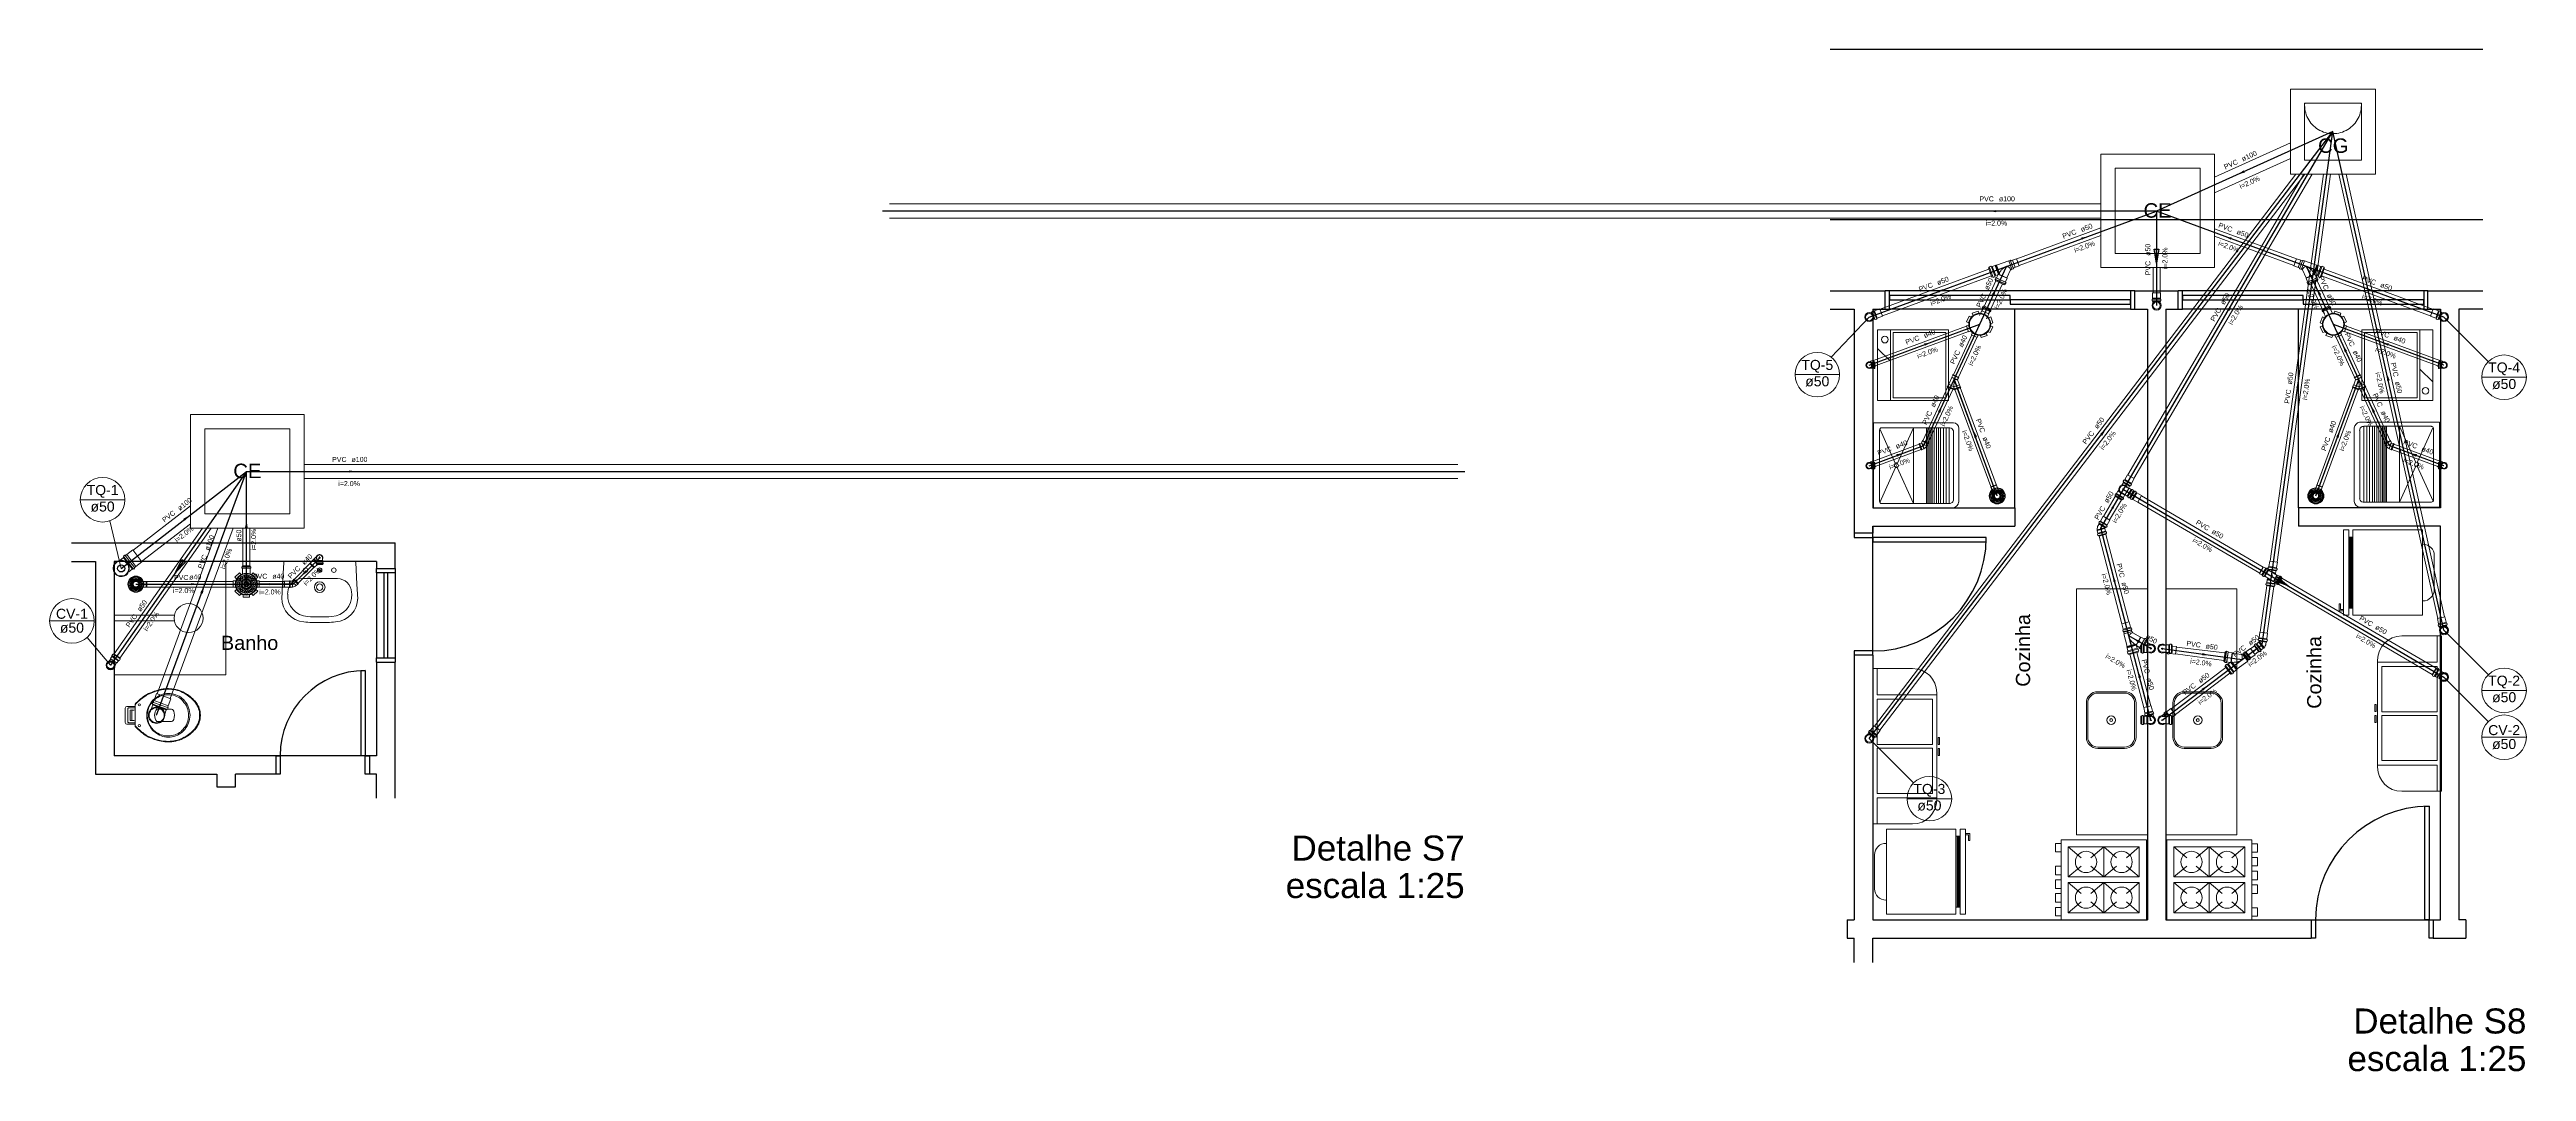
# Model space of a CAD drawing. Header units: inches. Extents: x -27 to 114, y -35 to 60.
# Drawn here: x 37.5 to 54.96, y -33.13 to -25.92 of the extents above; entities that cross this region are included whole.
import ezdxf

# ---------------------------------------------------------------- set-up
doc = ezdxf.new("R2010")
doc.units = ezdxf.units.IN
doc.header["$LTSCALE"] = 10
doc.header["$MEASUREMENT"] = 0
doc.linetypes.add('Dashed', pattern=[0.75, 0.5, -0.25])
for name, color, linetype, lineweight in [('CV-Colunas', 6, 'Continuous', 30), ('CV-Indicação coluna', 5, 'Continuous', 20), ('CV-Sentido tubo', 8, 'Continuous', 20), ('CV-Seção tubo', 160, 'Continuous', 20), ('CV-Textos coluna', 7, 'Continuous', 20), ('CV-Textos tubo', 7, 'Continuous', 20), ('CV-Tubos detalhe', 6, 'Continuous', 30), ('DI-Títulos', 7, 'Continuous', 30), ('Simbolos', 160, 'Continuous', 20), ('Simbolos_int', 5, 'Continuous', 5), ('TQ-Colunas', 6, 'Continuous', 30), ('TQ-Indicação coluna', 5, 'Continuous', 20), ('TQ-Sentido tubo', 8, 'Continuous', 20), ('TQ-Seção tubo', 160, 'Continuous', 20), ('TQ-Textos coluna', 7, 'Continuous', 20), ('TQ-Textos tubo', 7, 'Continuous', 20), ('TQ-Tubos', 6, 'Continuous', 30), ('TQ-Tubos detalhe', 6, 'Continuous', 30), ('xeixo', 3, 'Continuous', 20), ('xjanela-porta', 253, 'Continuous', 30), ('xmoveis', 253, 'Continuous', 20), ('xparede', 7, 'Continuous', 30), ('xpiso', 4, 'Continuous', 30), ('xtexto', 7, 'Continuous', 20)]:
    doc.layers.add(name, color=color, linetype=linetype, lineweight=lineweight)
doc.styles.add('Arial', font='arial.ttf')
doc.dimstyles.get("Standard").update_dxf_attribs({"dimtxt": 0.18, "dimasz": 0.18, "dimexe": 0.18, "dimexo": 0.0625, "dimgap": 0.09, "dimtad": 0, "dimtih": 1, "dimtoh": 1, "dimdec": 4, "dimzin": 0, "dimdsep": 46, "dimtxsty": 'Standard', "dimcen": 0.09, "dimadec": 0, "dimazin": 0, "dimtfac": 1, "dimtdec": 4, "dimtofl": 0, "dimtmove": 0, "dimatfit": 3, "dimfxl": 0, "dimtolj": 1, "dimtzin": 0, "dimarcsym": 0})

# ---------------------------------------------------------------- blocks, each defined once
blk = doc.blocks.new('_Closed')
at = {"color": 0, "linetype": 'ByBlock', "lineweight": -2}
for p, q in [((-1, 0.166667), (0, 0)), ((-1, 0.166667), (-1, -0.166667)), ((0, 0), (-1, -0.166667)), ((0, 0), (-1, 0))]:
    blk.add_line(p, q, dxfattribs=at)

msp = doc.modelspace()

# ---------------------------------------------------------------- linework, layer by layer
msp.add_line((38.888, -29.69), (39.219, -29.69))
at = {"layer": 'CV-Colunas', "linetype": 'Continuous'}
for centre in [(37.931, -30.262), (54.374, -30.345)]:
    msp.add_circle(centre, 0.025, dxfattribs=at)
at = {"layer": 'CV-Indicação coluna'}
for p, q in [((37.501, -29.949), (37.816, -29.949)), ((37.931, -30.262), (37.766, -30.065)), ((54.374, -30.345), (54.686, -30.657)), ((54.64, -30.769), (54.955, -30.769))]:
    msp.add_line(p, q, dxfattribs=at)
for centre in [(37.659, -29.949), (54.798, -30.769)]:
    msp.add_circle(centre, 0.157, dxfattribs=at)
at = {"layer": 'CV-Seção tubo'}
for p, q in [((52.324, -27.458), (52.324, -27.636)), ((52.374, -27.458), (52.374, -27.636)), ((52.217, -29.111), (53.076, -29.613)), ((52.242, -29.067), (53.101, -29.57)), ((38.579, -29.294), (37.956, -30.182)), ((38.64, -29.294), (37.997, -30.211)), ((53.232, -29.647), (54.318, -30.283)), ((53.207, -29.69), (54.292, -30.326))]:
    msp.add_line(p, q, dxfattribs=at)
at = {"layer": 'CV-Tubos detalhe'}
for p, q in [((52.349, -27.06), (52.349, -27.726)), ((38.888, -28.896), (37.931, -30.262)), ((52.115, -29.022), (54.374, -30.345))]:
    msp.add_line(p, q, dxfattribs=at)
at = {"layer": 'Simbolos'}
for p, q in [((51.326, -27.409), (51.362, -27.396)), ((53.372, -27.409), (53.335, -27.396)), ((51.164, -27.46), (51.17, -27.459)), ((51.164, -27.46), (51.188, -27.525)), ((51.17, -27.454), (51.17, -27.457)), ((51.171, -27.452), (51.181, -27.448)), ((51.183, -27.449), (51.184, -27.452)), ((51.186, -27.453), (51.191, -27.451)), ((51.188, -27.525), (51.193, -27.523)), ((51.191, -27.451), (51.211, -27.443)), ((51.191, -27.451), (51.191, -27.451)), ((51.197, -27.526), (51.195, -27.523)), ((51.198, -27.527), (51.209, -27.523)), ((51.209, -27.517), (51.215, -27.515)), ((51.21, -27.521), (51.209, -27.518)), ((51.211, -27.443), (51.214, -27.445)), ((51.211, -27.54), (51.216, -27.53)), ((51.211, -27.542), (51.214, -27.544)), ((51.212, -27.55), (51.215, -27.546)), ((51.212, -27.55), (51.274, -27.579)), ((51.214, -27.445), (51.217, -27.444)), ((51.215, -27.515), (51.229, -27.509)), ((51.215, -27.515), (51.215, -27.515)), ((51.215, -27.545), (51.277, -27.573)), ((51.217, -27.442), (51.22, -27.441)), ((51.217, -27.444), (51.217, -27.442)), ((51.217, -27.529), (51.22, -27.531)), ((51.217, -27.53), (51.287, -27.562)), ((51.221, -27.442), (51.22, -27.441)), ((51.221, -27.442), (51.307, -27.411)), ((51.222, -27.53), (51.23, -27.511)), ((51.295, -27.534), (51.234, -27.506)), ((51.239, -27.503), (51.242, -27.499)), ((51.274, -27.579), (51.276, -27.574)), ((51.282, -27.574), (51.278, -27.574)), ((51.283, -27.574), (51.288, -27.564)), ((51.284, -27.559), (51.295, -27.534)), ((51.287, -27.562), (51.284, -27.56)), ((51.294, -27.531), (51.32, -27.474)), ((51.295, -27.534), (51.294, -27.531)), ((51.308, -27.412), (51.309, -27.415)), ((51.309, -27.411), (51.317, -27.408)), ((51.318, -27.408), (51.32, -27.41)), ((51.321, -27.411), (51.325, -27.409)), ((51.321, -27.473), (51.329, -27.47)), ((51.325, -27.409), (51.326, -27.409)), ((51.33, -27.47), (51.328, -27.467)), ((51.331, -27.47), (51.339, -27.467)), ((51.34, -27.466), (51.339, -27.463)), ((51.34, -27.462), (51.344, -27.46)), ((51.344, -27.46), (51.381, -27.447)), ((53.353, -27.46), (53.316, -27.447)), ((53.358, -27.462), (53.353, -27.46)), ((53.357, -27.466), (53.358, -27.463)), ((53.366, -27.47), (53.358, -27.467)), ((53.367, -27.47), (53.369, -27.467)), ((53.376, -27.473), (53.369, -27.47)), ((53.376, -27.411), (53.372, -27.409)), ((53.372, -27.409), (53.372, -27.409)), ((53.403, -27.531), (53.377, -27.474)), ((53.379, -27.408), (53.378, -27.41)), ((53.388, -27.411), (53.38, -27.408)), ((53.389, -27.412), (53.389, -27.415)), ((53.476, -27.442), (53.391, -27.411)), ((53.402, -27.534), (53.463, -27.506)), ((53.402, -27.534), (53.403, -27.531)), ((53.413, -27.559), (53.402, -27.534)), ((53.414, -27.574), (53.409, -27.564)), ((53.48, -27.53), (53.41, -27.562)), ((53.41, -27.562), (53.413, -27.56)), ((53.415, -27.574), (53.419, -27.574)), ((53.482, -27.545), (53.42, -27.573)), ((53.423, -27.579), (53.421, -27.574)), ((53.485, -27.55), (53.423, -27.579)), ((53.458, -27.503), (53.456, -27.499)), ((53.475, -27.53), (53.467, -27.511)), ((53.482, -27.515), (53.468, -27.509)), ((53.476, -27.442), (53.477, -27.441)), ((53.48, -27.442), (53.477, -27.441)), ((53.48, -27.529), (53.477, -27.531)), ((53.48, -27.444), (53.48, -27.442)), ((53.483, -27.445), (53.48, -27.444)), ((53.488, -27.517), (53.482, -27.515)), ((53.482, -27.515), (53.482, -27.515)), ((53.486, -27.54), (53.482, -27.53)), ((53.486, -27.443), (53.483, -27.445)), ((53.486, -27.542), (53.483, -27.544)), ((53.485, -27.55), (53.483, -27.546)), ((53.506, -27.451), (53.486, -27.443)), ((53.488, -27.521), (53.489, -27.518)), ((53.499, -27.527), (53.488, -27.523)), ((53.5, -27.526), (53.502, -27.523)), ((53.509, -27.525), (53.504, -27.523)), ((53.511, -27.453), (53.506, -27.451)), ((53.506, -27.451), (53.506, -27.451)), ((53.533, -27.46), (53.509, -27.525)), ((53.514, -27.449), (53.513, -27.452)), ((53.526, -27.452), (53.516, -27.448)), ((53.527, -27.454), (53.527, -27.457)), ((53.533, -27.46), (53.528, -27.459)), ((50.362, -27.764), (50.399, -27.75)), ((52.317, -27.691), (52.317, -27.682)), ((52.318, -27.681), (52.32, -27.681)), ((52.318, -27.692), (52.321, -27.692)), ((52.321, -27.675), (52.321, -27.636)), ((52.321, -27.68), (52.321, -27.675)), ((52.321, -27.675), (52.321, -27.675)), ((52.321, -27.698), (52.321, -27.693)), ((52.376, -27.698), (52.321, -27.698)), ((52.323, -27.698), (52.323, -27.707)), ((52.374, -27.698), (52.374, -27.707)), ((52.376, -27.675), (52.376, -27.636)), ((52.376, -27.68), (52.376, -27.675)), ((52.376, -27.675), (52.376, -27.675)), ((52.376, -27.698), (52.376, -27.693)), ((52.38, -27.681), (52.377, -27.681)), ((52.38, -27.692), (52.377, -27.692)), ((52.38, -27.691), (52.38, -27.682)), ((54.335, -27.764), (54.298, -27.75)), ((50.342, -27.774), (50.333, -27.777)), ((50.341, -27.772), (50.345, -27.77)), ((50.36, -27.823), (50.341, -27.772)), ((50.345, -27.766), (50.346, -27.769)), ((50.346, -27.765), (50.354, -27.762)), ((50.359, -27.821), (50.35, -27.824)), ((50.355, -27.762), (50.357, -27.765)), ((50.358, -27.765), (50.362, -27.764)), ((50.36, -27.823), (50.364, -27.821)), ((50.362, -27.764), (50.362, -27.764)), ((50.367, -27.824), (50.365, -27.822)), ((50.368, -27.825), (50.376, -27.822)), ((50.377, -27.821), (50.376, -27.818)), ((50.377, -27.817), (50.381, -27.815)), ((50.381, -27.815), (50.418, -27.801)), ((50.381, -27.815), (50.381, -27.815)), ((51.101, -27.797), (51.117, -27.762)), ((51.15, -27.82), (51.167, -27.785)), ((54.316, -27.815), (54.279, -27.801)), ((54.321, -27.817), (54.316, -27.815)), ((54.316, -27.815), (54.316, -27.815)), ((54.32, -27.821), (54.321, -27.818)), ((54.329, -27.825), (54.321, -27.822)), ((54.331, -27.824), (54.332, -27.822)), ((54.337, -27.823), (54.333, -27.821)), ((54.339, -27.765), (54.335, -27.764)), ((54.335, -27.764), (54.335, -27.764)), ((54.337, -27.823), (54.356, -27.772)), ((54.338, -27.821), (54.347, -27.824)), ((54.342, -27.762), (54.341, -27.765)), ((54.351, -27.765), (54.343, -27.762)), ((54.352, -27.766), (54.352, -27.769)), ((54.356, -27.772), (54.352, -27.77)), ((54.356, -27.774), (54.364, -27.777)), ((52.103, -28.993), (52.115, -28.973)), ((52.113, -28.964), (52.117, -28.956)), ((52.113, -28.965), (52.115, -28.967)), ((52.113, -28.972), (52.115, -28.969)), ((52.16, -29), (52.113, -28.972)), ((52.118, -28.956), (52.121, -28.957)), ((52.122, -28.957), (52.125, -28.953)), ((52.125, -28.952), (52.144, -28.919)), ((52.125, -28.953), (52.125, -28.952)), ((52.172, -28.98), (52.191, -28.946)), ((52.056, -29.061), (52.06, -29.054)), ((52.056, -29.063), (52.058, -29.065)), ((52.056, -29.07), (52.058, -29.066)), ((52.056, -29.07), (52.103, -29.097)), ((52.061, -29.053), (52.064, -29.055)), ((52.065, -29.054), (52.067, -29.05)), ((52.067, -29.05), (52.076, -29.035)), ((52.076, -29.035), (52.079, -29.035)), ((52.079, -29.035), (52.084, -29.026)), ((52.079, -29.032), (52.08, -29.029)), ((52.08, -29.033), (52.079, -29.032)), ((52.082, -29.03), (52.08, -29.029)), ((52.103, -29.097), (52.105, -29.094)), ((52.109, -29.094), (52.106, -29.093)), ((52.11, -29.094), (52.115, -29.086)), ((52.127, -29.058), (52.111, -29.049)), ((52.112, -29.082), (52.115, -29.078)), ((52.115, -29.085), (52.112, -29.083)), ((52.115, -29.078), (52.123, -29.063)), ((52.122, -29.06), (52.124, -29.057)), ((52.123, -29.063), (52.122, -29.06)), ((52.124, -29.058), (52.125, -29.059)), ((52.125, -29.059), (52.126, -29.058)), ((52.128, -29.061), (52.127, -29.058)), ((52.142, -29.069), (52.128, -29.061)), ((52.153, -29.015), (52.137, -29.006)), ((52.142, -29.07), (52.142, -29.069)), ((52.147, -29.072), (52.142, -29.07)), ((52.146, -29.076), (52.147, -29.073)), ((52.154, -29.081), (52.146, -29.077)), ((52.15, -29.013), (52.158, -28.999)), ((52.155, -29.014), (52.153, -29.015)), ((52.17, -29.022), (52.155, -29.014)), ((52.155, -29.081), (52.157, -29.079)), ((52.162, -29.081), (52.158, -29.079)), ((52.16, -29), (52.162, -28.996)), ((52.162, -29.081), (52.19, -29.034)), ((52.162, -29.081), (52.19, -29.034)), ((52.162, -29.081), (52.166, -29.083)), ((52.166, -28.996), (52.163, -28.996)), ((52.165, -29.087), (52.166, -29.084)), ((52.166, -29.089), (52.173, -29.093)), ((52.168, -28.996), (52.172, -28.988)), ((52.169, -28.984), (52.172, -28.98)), ((52.172, -28.987), (52.17, -28.986)), ((52.17, -29.023), (52.17, -29.022)), ((52.174, -29.025), (52.17, -29.023)), ((52.172, -28.98), (52.172, -28.98)), ((52.177, -29.022), (52.175, -29.025)), ((52.175, -29.093), (52.176, -29.091)), ((52.186, -29.027), (52.178, -29.022)), ((52.178, -29.09), (52.182, -29.093)), ((52.182, -29.093), (52.216, -29.112)), ((52.182, -29.093), (52.182, -29.093)), ((52.186, -29.028), (52.185, -29.031)), ((52.19, -29.034), (52.186, -29.032)), ((52.19, -29.034), (52.193, -29.036)), ((52.197, -29.034), (52.194, -29.036)), ((52.198, -29.034), (52.205, -29.038)), ((52.206, -29.039), (52.205, -29.042)), ((52.205, -29.043), (52.209, -29.046)), ((52.209, -29.046), (52.243, -29.065)), ((52.209, -29.046), (52.209, -29.046)), ((51.931, -29.309), (51.93, -29.306)), ((51.932, -29.306), (51.93, -29.306)), ((51.932, -29.309), (51.931, -29.309)), ((51.931, -29.313), (51.933, -29.311)), ((51.936, -29.33), (51.931, -29.313)), ((51.933, -29.311), (51.932, -29.309)), ((51.937, -29.276), (51.944, -29.265)), ((51.942, -29.256), (51.946, -29.249)), ((51.942, -29.257), (51.944, -29.26)), ((51.942, -29.264), (51.944, -29.261)), ((51.989, -29.292), (51.942, -29.264)), ((51.947, -29.248), (51.95, -29.249)), ((51.951, -29.249), (51.954, -29.245)), ((51.954, -29.245), (51.973, -29.211)), ((51.954, -29.245), (51.954, -29.245)), ((51.983, -29.298), (51.987, -29.291)), ((51.984, -29.3), (51.984, -29.299)), ((51.988, -29.316), (51.984, -29.3)), ((51.99, -29.321), (51.988, -29.316)), ((51.989, -29.292), (51.991, -29.288)), ((51.994, -29.321), (51.991, -29.321)), ((51.995, -29.289), (51.992, -29.288)), ((51.997, -29.33), (51.995, -29.322)), ((51.996, -29.288), (52.001, -29.281)), ((51.998, -29.276), (52.001, -29.272)), ((52.001, -29.279), (51.999, -29.278)), ((52.001, -29.272), (52.02, -29.238)), ((52.001, -29.272), (52.001, -29.272)), ((38.02, -29.5), (38.024, -29.497)), ((38.023, -29.492), (38.031, -29.486)), ((38.023, -29.493), (38.024, -29.496)), ((38.032, -29.486), (38.034, -29.488)), ((38.035, -29.488), (38.045, -29.481)), ((38.045, -29.481), (38.087, -29.449)), ((38.045, -29.481), (38.045, -29.481)), ((39.383, -29.496), (39.377, -29.502)), ((51.935, -29.346), (51.933, -29.338)), ((51.934, -29.337), (51.936, -29.336)), ((51.937, -29.334), (51.936, -29.33)), ((51.936, -29.347), (51.939, -29.347)), ((51.942, -29.352), (51.94, -29.348)), ((51.942, -29.352), (51.994, -29.338)), ((51.994, -29.338), (51.993, -29.334)), ((51.996, -29.331), (51.994, -29.333)), ((37.996, -29.522), (38.022, -29.502)), ((38.086, -29.584), (38.02, -29.5)), ((38.059, -29.603), (38.084, -29.583)), ((38.086, -29.584), (38.089, -29.581)), ((38.093, -29.583), (38.09, -29.581)), ((38.094, -29.583), (38.101, -29.578)), ((38.1, -29.573), (38.11, -29.565)), ((38.102, -29.576), (38.1, -29.574)), ((38.11, -29.565), (38.151, -29.533)), ((38.11, -29.565), (38.11, -29.565)), ((38.796, -29.712), (38.796, -29.667)), ((38.796, -29.667), (38.814, -29.667)), ((38.807, -29.641), (38.839, -29.609)), ((38.807, -29.641), (38.819, -29.653)), ((38.839, -29.609), (38.851, -29.621)), ((38.856, -29.569), (38.856, -29.576)), ((38.861, -29.567), (38.857, -29.568)), ((38.86, -29.577), (38.857, -29.577)), ((38.915, -29.56), (38.861, -29.56)), ((38.861, -29.56), (38.861, -29.567)), ((38.861, -29.578), (38.861, -29.617)), ((38.915, -29.56), (38.915, -29.567)), ((38.915, -29.567), (38.919, -29.568)), ((38.915, -29.578), (38.915, -29.617)), ((38.916, -29.577), (38.919, -29.577)), ((38.92, -29.569), (38.92, -29.576)), ((38.937, -29.609), (38.925, -29.621)), ((38.937, -29.609), (38.968, -29.641)), ((38.968, -29.641), (38.956, -29.653)), ((38.979, -29.667), (38.962, -29.667)), ((38.979, -29.667), (38.979, -29.712)), ((39.158, -29.669), (39.154, -29.67)), ((39.192, -29.669), (39.158, -29.669)), ((39.192, -29.667), (39.192, -29.713)), ((39.192, -29.667), (39.196, -29.667)), ((39.192, -29.669), (39.192, -29.711)), ((39.196, -29.667), (39.197, -29.668)), ((39.197, -29.668), (39.21, -29.668)), ((39.22, -29.659), (39.21, -29.668)), ((39.223, -29.654), (39.22, -29.657)), ((39.22, -29.657), (39.22, -29.659)), ((39.223, -29.654), (39.255, -29.686)), ((39.338, -29.541), (39.336, -29.545)), ((39.362, -29.517), (39.338, -29.541)), ((39.361, -29.515), (39.364, -29.512)), ((39.361, -29.515), (39.382, -29.537)), ((39.362, -29.517), (39.382, -29.537)), ((39.364, -29.512), (39.365, -29.512)), ((39.368, -29.571), (39.364, -29.573)), ((39.365, -29.512), (39.376, -29.502)), ((39.389, -29.551), (39.368, -29.571)), ((39.376, -29.502), (39.377, -29.502)), ((39.379, -29.545), (39.379, -29.541)), ((39.38, -29.54), (39.382, -29.54)), ((39.38, -29.546), (39.382, -29.547)), ((39.382, -29.524), (39.384, -29.523)), ((39.382, -29.539), (39.382, -29.524)), ((39.382, -29.551), (39.382, -29.548)), ((39.382, -29.551), (39.427, -29.551)), ((39.384, -29.504), (39.384, -29.514)), ((39.384, -29.514), (39.384, -29.523)), ((39.425, -29.504), (39.425, -29.514)), ((39.425, -29.514), (39.425, -29.523)), ((39.427, -29.524), (39.425, -29.523)), ((39.427, -29.539), (39.427, -29.524)), ((39.429, -29.54), (39.427, -29.54)), ((39.429, -29.546), (39.427, -29.547)), ((39.427, -29.551), (39.427, -29.548)), ((39.43, -29.545), (39.43, -29.541)), ((53.076, -29.616), (53.075, -29.614)), ((53.09, -29.625), (53.076, -29.616)), ((53.091, -29.625), (53.09, -29.625)), ((53.095, -29.627), (53.091, -29.625)), ((53.094, -29.631), (53.095, -29.629)), ((53.102, -29.637), (53.094, -29.632)), ((53.103, -29.569), (53.101, -29.57)), ((53.118, -29.578), (53.103, -29.569)), ((53.103, -29.637), (53.105, -29.634)), ((53.11, -29.636), (53.107, -29.634)), ((53.11, -29.636), (53.138, -29.589)), ((53.122, -29.58), (53.118, -29.578)), ((53.125, -29.578), (53.124, -29.58)), ((53.134, -29.582), (53.126, -29.577)), ((53.134, -29.583), (53.134, -29.586)), ((53.138, -29.589), (53.134, -29.587)), ((38.796, -29.712), (38.814, -29.712)), ((38.807, -29.739), (38.819, -29.727)), ((38.839, -29.77), (38.807, -29.739)), ((38.839, -29.77), (38.851, -29.758)), ((38.865, -29.781), (38.865, -29.764)), ((38.91, -29.781), (38.865, -29.781)), ((38.91, -29.781), (38.91, -29.764)), ((38.937, -29.77), (38.925, -29.758)), ((38.968, -29.739), (38.937, -29.77)), ((38.968, -29.739), (38.956, -29.727)), ((38.979, -29.712), (38.962, -29.712)), ((39.158, -29.711), (39.154, -29.71)), ((39.192, -29.711), (39.158, -29.711)), ((39.192, -29.713), (39.196, -29.713)), ((39.196, -29.713), (39.197, -29.712)), ((39.197, -29.712), (39.212, -29.712)), ((39.212, -29.712), (39.213, -29.71)), ((39.24, -29.7), (39.238, -29.7)), ((39.251, -29.689), (39.24, -29.7)), ((39.252, -29.689), (39.251, -29.689)), ((39.255, -29.686), (39.252, -29.689)), ((52.113, -30.007), (52.103, -29.969)), ((52.113, -30.024), (52.11, -30.015)), ((52.111, -30.014), (52.113, -30.013)), ((52.114, -30.012), (52.113, -30.007)), ((52.113, -30.007), (52.113, -30.007)), ((52.171, -30.015), (52.119, -30.029)), ((52.166, -29.993), (52.156, -29.955)), ((52.167, -29.998), (52.166, -29.993)), ((52.166, -29.993), (52.166, -29.993)), ((52.171, -29.998), (52.168, -29.999)), ((52.171, -30.015), (52.17, -30.011)), ((52.173, -30.009), (52.171, -30.01)), ((52.174, -30.007), (52.172, -29.999)), ((54.336, -29.97), (54.328, -29.932)), ((54.335, -29.987), (54.333, -29.978)), ((54.334, -29.977), (54.336, -29.976)), ((54.337, -29.975), (54.336, -29.97)), ((54.336, -29.97), (54.336, -29.97)), ((54.336, -29.988), (54.339, -29.988)), ((54.341, -29.993), (54.34, -29.988)), ((54.394, -29.981), (54.341, -29.993)), ((54.343, -29.992), (54.345, -30.001)), ((54.389, -29.958), (54.381, -29.92)), ((54.389, -29.959), (54.389, -29.958)), ((54.39, -29.963), (54.389, -29.959)), ((54.394, -29.964), (54.392, -29.964)), ((54.392, -29.981), (54.394, -29.99)), ((54.394, -29.981), (54.393, -29.977)), ((54.397, -29.974), (54.394, -29.975)), ((54.397, -29.973), (54.395, -29.964)), ((37.947, -30.183), (37.941, -30.192)), ((37.941, -30.193), (37.943, -30.195)), ((37.949, -30.183), (37.952, -30.184)), ((37.954, -30.181), (37.953, -30.183)), ((37.954, -30.181), (37.999, -30.212)), ((52.113, -30.024), (52.117, -30.024)), ((52.141, -30.129), (52.117, -30.04)), ((52.119, -30.029), (52.118, -30.025)), ((52.14, -30.133), (52.139, -30.129)), ((52.141, -30.129), (52.139, -30.129)), ((52.142, -30.132), (52.14, -30.133)), ((52.141, -30.138), (52.142, -30.136)), ((52.146, -30.159), (52.141, -30.138)), ((52.142, -30.136), (52.142, -30.132)), ((52.146, -30.179), (52.143, -30.169)), ((52.144, -30.167), (52.147, -30.166)), ((52.148, -30.164), (52.146, -30.159)), ((52.146, -30.159), (52.146, -30.159)), ((52.147, -30.18), (52.151, -30.18)), ((52.154, -30.186), (52.152, -30.181)), ((52.154, -30.186), (52.22, -30.169)), ((52.18, -30.031), (52.178, -30.024)), ((52.236, -30.064), (52.181, -30.032)), ((52.203, -30.116), (52.199, -30.113)), ((52.239, -30.063), (52.205, -30.121)), ((52.212, -30.141), (52.208, -30.127)), ((52.228, -30.136), (52.21, -30.125)), ((52.214, -30.147), (52.212, -30.141)), ((52.212, -30.141), (52.212, -30.141)), ((52.218, -30.147), (52.215, -30.148)), ((52.22, -30.169), (52.218, -30.163)), ((52.222, -30.16), (52.219, -30.162)), ((52.223, -30.158), (52.22, -30.148)), ((52.227, -30.14), (52.229, -30.137)), ((52.228, -30.14), (52.239, -30.121)), ((52.237, -30.147), (52.228, -30.142)), ((52.239, -30.063), (52.236, -30.064)), ((52.262, -30.076), (52.239, -30.063)), ((52.239, -30.117), (52.239, -30.171)), ((52.239, -30.117), (52.243, -30.117)), ((52.239, -30.171), (52.243, -30.171)), ((52.241, -30.117), (52.266, -30.074)), ((52.245, -30.113), (52.244, -30.116)), ((52.245, -30.175), (52.244, -30.172)), ((52.246, -30.112), (52.254, -30.112)), ((52.246, -30.176), (52.254, -30.176)), ((52.255, -30.113), (52.256, -30.116)), ((52.255, -30.175), (52.256, -30.172)), ((52.257, -30.117), (52.261, -30.117)), ((52.257, -30.171), (52.261, -30.171)), ((52.258, -30.117), (52.276, -30.085)), ((52.261, -30.117), (52.262, -30.117)), ((52.261, -30.171), (52.262, -30.171)), ((52.262, -30.117), (52.278, -30.117)), ((52.262, -30.171), (52.278, -30.171)), ((52.266, -30.073), (52.264, -30.076)), ((52.264, -30.118), (52.264, -30.118)), ((52.265, -30.117), (52.282, -30.088)), ((52.277, -30.078), (52.267, -30.073)), ((52.277, -30.08), (52.277, -30.084)), ((52.282, -30.088), (52.277, -30.085)), ((52.292, -30.105), (52.277, -30.096)), ((52.278, -30.117), (52.28, -30.119)), ((52.278, -30.171), (52.28, -30.169)), ((52.28, -30.119), (52.305, -30.119)), ((52.28, -30.169), (52.305, -30.169)), ((52.305, -30.113), (52.292, -30.105)), ((52.417, -30.119), (52.392, -30.119)), ((52.404, -30.172), (52.419, -30.174)), ((52.419, -30.117), (52.417, -30.119)), ((52.419, -30.171), (52.417, -30.169)), ((52.436, -30.117), (52.419, -30.117)), ((52.436, -30.171), (52.419, -30.171)), ((52.42, -30.176), (52.421, -30.171)), ((52.42, -30.176), (52.424, -30.177)), ((52.426, -30.18), (52.425, -30.177)), ((52.427, -30.181), (52.435, -30.183)), ((52.436, -30.117), (52.436, -30.117)), ((52.441, -30.117), (52.436, -30.117)), ((52.436, -30.171), (52.436, -30.171)), ((52.441, -30.171), (52.436, -30.171)), ((52.436, -30.182), (52.437, -30.179)), ((52.438, -30.178), (52.443, -30.179)), ((52.442, -30.113), (52.442, -30.116)), ((52.442, -30.175), (52.442, -30.172)), ((52.452, -30.112), (52.443, -30.112)), ((52.452, -30.176), (52.443, -30.176)), ((52.443, -30.179), (52.482, -30.184)), ((52.443, -30.179), (52.443, -30.179)), ((52.453, -30.113), (52.453, -30.116)), ((52.453, -30.175), (52.453, -30.172)), ((52.459, -30.117), (52.454, -30.117)), ((52.459, -30.171), (52.454, -30.171)), ((52.459, -30.171), (52.459, -30.117)), ((52.459, -30.126), (52.489, -30.13)), ((52.822, -30.235), (52.832, -30.167)), ((52.828, -30.236), (52.838, -30.168)), ((52.832, -30.167), (52.837, -30.168)), ((52.84, -30.164), (52.838, -30.167)), ((52.841, -30.163), (52.852, -30.165)), ((52.842, -30.242), (52.853, -30.166)), ((52.853, -30.166), (52.853, -30.169)), ((52.854, -30.171), (52.881, -30.175)), ((52.881, -30.175), (52.871, -30.241)), ((52.881, -30.175), (52.883, -30.177)), ((52.883, -30.177), (52.945, -30.186)), ((52.946, -30.186), (52.953, -30.181)), ((52.991, -30.232), (52.953, -30.181)), ((52.961, -30.181), (52.955, -30.185)), ((52.961, -30.181), (52.964, -30.178)), ((52.994, -30.224), (52.961, -30.181)), ((52.963, -30.174), (52.964, -30.177)), ((52.964, -30.173), (52.97, -30.168)), ((52.972, -30.168), (52.974, -30.17)), ((52.975, -30.17), (52.979, -30.167)), ((52.979, -30.167), (53.01, -30.143)), ((52.979, -30.167), (52.979, -30.167)), ((53.012, -30.21), (53.043, -30.187)), ((53.036, -30.123), (53.04, -30.121)), ((53.069, -30.167), (53.036, -30.123)), ((53.039, -30.116), (53.046, -30.11)), ((53.039, -30.117), (53.04, -30.12)), ((53.047, -30.11), (53.049, -30.112)), ((53.051, -30.112), (53.055, -30.11)), ((53.055, -30.11), (53.068, -30.099)), ((53.065, -30.083), (53.067, -30.074)), ((53.066, -30.084), (53.069, -30.085)), ((53.068, -30.073), (53.07, -30.073)), ((53.068, -30.099), (53.069, -30.1)), ((53.069, -30.09), (53.07, -30.086)), ((53.123, -30.098), (53.069, -30.09)), ((53.069, -30.167), (53.073, -30.164)), ((53.07, -30.099), (53.071, -30.091)), ((53.071, -30.073), (53.072, -30.068)), ((53.072, -30.068), (53.077, -30.029)), ((53.072, -30.068), (53.072, -30.068)), ((53.076, -30.166), (53.074, -30.164)), ((53.078, -30.166), (53.085, -30.161)), ((53.085, -30.16), (53.083, -30.157)), ((53.084, -30.156), (53.087, -30.153)), ((53.087, -30.153), (53.101, -30.143)), ((53.101, -30.14), (53.103, -30.139)), ((53.101, -30.143), (53.101, -30.14)), ((53.103, -30.139), (53.104, -30.14)), ((53.104, -30.14), (53.106, -30.138)), ((53.106, -30.137), (53.106, -30.138)), ((53.119, -30.11), (53.121, -30.098)), ((53.123, -30.098), (53.124, -30.094)), ((53.127, -30.092), (53.124, -30.093)), ((53.125, -30.08), (53.126, -30.075)), ((53.126, -30.075), (53.131, -30.036)), ((53.126, -30.075), (53.126, -30.075)), ((53.129, -30.082), (53.126, -30.081)), ((53.128, -30.091), (53.13, -30.083)), ((37.921, -30.232), (37.932, -30.216)), ((37.941, -30.2), (37.931, -30.214)), ((37.931, -30.214), (37.932, -30.216)), ((37.944, -30.196), (37.941, -30.2)), ((37.941, -30.2), (37.941, -30.2)), ((37.963, -30.261), (37.973, -30.245)), ((37.976, -30.245), (37.973, -30.245)), ((37.986, -30.231), (37.976, -30.245)), ((37.988, -30.228), (37.986, -30.231)), ((37.986, -30.231), (37.986, -30.231)), ((37.992, -30.229), (37.99, -30.227)), ((37.999, -30.219), (37.993, -30.228)), ((37.999, -30.212), (37.997, -30.215)), ((37.999, -30.218), (37.997, -30.216)), ((52.822, -30.235), (52.827, -30.236)), ((52.829, -30.241), (52.828, -30.237)), ((52.83, -30.242), (52.841, -30.243)), ((52.83, -30.269), (52.835, -30.266)), ((52.871, -30.324), (52.83, -30.269)), ((52.834, -30.26), (52.843, -30.253)), ((52.834, -30.261), (52.835, -30.265)), ((52.842, -30.243), (52.843, -30.239)), ((52.844, -30.238), (52.865, -30.241)), ((52.845, -30.253), (52.847, -30.256)), ((52.849, -30.256), (52.853, -30.252)), ((52.853, -30.252), (52.854, -30.252)), ((52.854, -30.252), (52.865, -30.244)), ((52.871, -30.324), (52.876, -30.321)), ((52.876, -30.239), (52.881, -30.239)), ((52.88, -30.323), (52.877, -30.321)), ((52.882, -30.323), (52.891, -30.317)), ((52.889, -30.311), (52.894, -30.307)), ((52.891, -30.315), (52.889, -30.312)), ((52.894, -30.307), (52.911, -30.294)), ((52.894, -30.307), (52.894, -30.307)), ((52.911, -30.291), (52.914, -30.289)), ((52.911, -30.294), (52.911, -30.291)), ((52.914, -30.289), (52.915, -30.291)), ((52.915, -30.291), (52.918, -30.288)), ((52.917, -30.287), (52.991, -30.232)), ((52.917, -30.287), (52.918, -30.288)), ((52.994, -30.224), (52.988, -30.228)), ((52.994, -30.224), (52.997, -30.222)), ((53.001, -30.224), (52.998, -30.222)), ((53.002, -30.224), (53.009, -30.218)), ((53.008, -30.213), (53.012, -30.21)), ((53.009, -30.217), (53.008, -30.215)), ((53.012, -30.21), (53.012, -30.21)), ((54.291, -30.328), (54.319, -30.281)), ((54.291, -30.328), (54.294, -30.329)), ((54.293, -30.333), (54.294, -30.33)), ((54.294, -30.335), (54.303, -30.34)), ((54.304, -30.34), (54.306, -30.338)), ((54.307, -30.337), (54.311, -30.339)), ((54.311, -30.339), (54.311, -30.34)), ((54.311, -30.34), (54.326, -30.348)), ((54.319, -30.281), (54.321, -30.282)), ((54.325, -30.28), (54.322, -30.282)), ((54.326, -30.28), (54.335, -30.285)), ((54.326, -30.348), (54.328, -30.347)), ((54.344, -30.357), (54.328, -30.347)), ((54.336, -30.286), (54.335, -30.289)), ((54.335, -30.29), (54.338, -30.292)), ((54.338, -30.292), (54.339, -30.293)), ((54.339, -30.293), (54.353, -30.301)), ((54.353, -30.301), (54.354, -30.304)), ((54.37, -30.313), (54.354, -30.304)), ((38.218, -30.571), (38.229, -30.54)), ((38.225, -30.531), (38.228, -30.523)), ((38.225, -30.532), (38.228, -30.534)), ((38.227, -30.54), (38.228, -30.535)), ((38.327, -30.576), (38.227, -30.54)), ((38.229, -30.522), (38.232, -30.523)), ((38.233, -30.522), (38.237, -30.511)), ((38.237, -30.511), (38.238, -30.51)), ((38.238, -30.51), (38.256, -30.461)), ((38.337, -30.547), (38.355, -30.498)), ((38.313, -30.606), (38.324, -30.576)), ((38.327, -30.576), (38.328, -30.572)), ((38.332, -30.572), (38.329, -30.571)), ((38.333, -30.559), (38.337, -30.547)), ((38.333, -30.571), (38.337, -30.562)), ((38.336, -30.561), (38.334, -30.56)), ((38.337, -30.547), (38.337, -30.547)), ((50.331, -30.723), (50.334, -30.719)), ((50.334, -30.719), (50.358, -30.688)), ((50.334, -30.719), (50.334, -30.719)), ((52.239, -30.621), (52.239, -30.675)), ((52.239, -30.621), (52.243, -30.621)), ((52.239, -30.675), (52.243, -30.675)), ((52.245, -30.617), (52.244, -30.62)), ((52.245, -30.679), (52.244, -30.676)), ((52.246, -30.616), (52.254, -30.616)), ((52.246, -30.68), (52.254, -30.68)), ((52.255, -30.617), (52.256, -30.62)), ((52.255, -30.679), (52.256, -30.676)), ((52.257, -30.621), (52.261, -30.621)), ((52.257, -30.675), (52.261, -30.675)), ((52.267, -30.598), (52.258, -30.56)), ((52.261, -30.621), (52.262, -30.621)), ((52.261, -30.675), (52.262, -30.675)), ((52.262, -30.621), (52.278, -30.621)), ((52.262, -30.675), (52.278, -30.675)), ((52.265, -30.605), (52.268, -30.604)), ((52.267, -30.615), (52.265, -30.606)), ((52.269, -30.603), (52.267, -30.598)), ((52.267, -30.598), (52.267, -30.598)), ((52.268, -30.616), (52.271, -30.616)), ((52.273, -30.62), (52.272, -30.616)), ((52.326, -30.607), (52.273, -30.62)), ((52.278, -30.621), (52.28, -30.623)), ((52.278, -30.675), (52.28, -30.673)), ((52.28, -30.623), (52.305, -30.623)), ((52.28, -30.673), (52.305, -30.673)), ((52.32, -30.584), (52.31, -30.547)), ((52.32, -30.585), (52.32, -30.584)), ((52.321, -30.589), (52.32, -30.585)), ((52.325, -30.589), (52.323, -30.59)), ((52.328, -30.6), (52.325, -30.601)), ((52.326, -30.607), (52.325, -30.603)), ((52.325, -30.608), (52.325, -30.607)), ((52.328, -30.623), (52.325, -30.608)), ((52.329, -30.599), (52.326, -30.59)), ((52.417, -30.623), (52.392, -30.623)), ((52.417, -30.673), (52.392, -30.673)), ((52.401, -30.605), (52.404, -30.602)), ((52.403, -30.597), (52.41, -30.592)), ((52.403, -30.598), (52.404, -30.601)), ((52.412, -30.592), (52.414, -30.594)), ((52.415, -30.594), (52.419, -30.591)), ((52.419, -30.621), (52.417, -30.623)), ((52.419, -30.675), (52.417, -30.673)), ((52.419, -30.591), (52.45, -30.567)), ((52.419, -30.591), (52.419, -30.591)), ((52.436, -30.621), (52.419, -30.621)), ((52.436, -30.675), (52.419, -30.675)), ((52.436, -30.621), (52.436, -30.621)), ((52.441, -30.621), (52.436, -30.621)), ((52.436, -30.675), (52.436, -30.675)), ((52.441, -30.675), (52.436, -30.675)), ((52.442, -30.617), (52.442, -30.62)), ((52.442, -30.679), (52.442, -30.676)), ((52.452, -30.616), (52.443, -30.616)), ((52.452, -30.68), (52.443, -30.68)), ((52.453, -30.617), (52.453, -30.62)), ((52.453, -30.679), (52.453, -30.676)), ((52.459, -30.621), (52.454, -30.621)), ((52.459, -30.675), (52.454, -30.675)), ((52.459, -30.629), (52.483, -30.611)), ((52.459, -30.621), (52.459, -30.675)), ((50.322, -30.739), (50.315, -30.747)), ((50.32, -30.737), (50.323, -30.734)), ((50.363, -30.77), (50.32, -30.737)), ((50.321, -30.729), (50.326, -30.722)), ((50.321, -30.73), (50.323, -30.733)), ((50.327, -30.722), (50.33, -30.723)), ((50.362, -30.769), (50.355, -30.778)), ((50.363, -30.77), (50.366, -30.767)), ((50.37, -30.768), (50.367, -30.767)), ((50.371, -30.768), (50.377, -30.761)), ((50.374, -30.756), (50.377, -30.752)), ((50.377, -30.759), (50.374, -30.757)), ((50.377, -30.752), (50.401, -30.721))]:
    msp.add_line(p, q, dxfattribs=at)
at = {"layer": 'Simbolos', "linetype": 'Continuous'}
for points in [[(53.292, -26.8), (53.892, -26.8), (53.892, -26.2), (53.292, -26.2), (53.292, -26.8)], [(51.956, -27.458), (52.756, -27.458), (52.756, -26.658), (51.956, -26.658), (51.956, -27.458)], [(38.495, -29.294), (39.295, -29.294), (39.295, -28.494), (38.495, -28.494), (38.495, -29.294)]]:
    msp.add_lwpolyline(points, close=True, dxfattribs=at)
at = {"layer": 'Simbolos'}
for centre, radius in [((38.888, -29.69), 0.0777), ((37.931, -30.262), 0.0318), ((54.374, -30.345), 0.0318)]:
    msp.add_circle(centre, radius, dxfattribs=at)
for centre, radius, start, end in [((51.171, -27.453), 0.00125, 110.254, 185.254), ((51.169, -27.457), 0.00125, 290.254, 5.2532), ((51.182, -27.449), 0.00125, 25.2535, 110.254), ((51.185, -27.451), 0.00125, 205.254, 290.254), ((51.194, -27.524), 0.00125, 35.2538, 110.254), ((51.198, -27.526), 0.00125, 215.253, 290.254), ((51.21, -27.518), 0.00125, 110.254, 195.253), ((51.208, -27.522), 0.00125, 290.254, 15.2535), ((51.212, -27.541), 0.00125, 155.253, 230.254), ((51.213, -27.545), 0.00125, 335.253, 50.2538), ((51.216, -27.531), 0.00125, 70.2534, 155.253), ((51.221, -27.53), 0.00125, 250.253, 335.254), ((51.229, -27.511), 0.00125, 335.253, 110.254), ((51.389, -27.657), 0.216, 134.844, 137.076), ((51.476, -27.644), 0.278, 148.931, 149.704), ((51.476, -27.644), 0.278, 142.745, 147.882), ((51.357, -27.569), 0.138, 127.743, 137.636), ((51.311, -27.51), 0.0634, 108.171, 127.743), ((51.278, -27.575), 0.00125, 80.2535, 155.254), ((51.282, -27.573), 0.00125, 260.254, 335.253), ((51.285, -27.559), 0.00125, 155.254, 240.254), ((51.286, -27.563), 0.00125, 335.254, 60.2535), ((51.294, -27.458), 0.00913, 73.2655, 108.171), ((51.256, -27.529), 0.0896, 56.4055, 62.4045), ((51.275, -27.5), 0.0551, 41.8125, 56.4055), ((51.309, -27.412), 0.001, 110.248, 185.248), ((51.308, -27.415), 0.001, 330.1652, 5.2485), ((51.292, -27.485), 0.0315, 22.0625, 41.8125), ((51.318, -27.408), 0.001, 25.2485, 110.248), ((51.32, -27.41), 0.001, 205.248, 290.248), ((51.322, -27.475), 0.00187, 110.253, 155.254), ((51.327, -27.468), 0.001, 35.2485, 69.8224), ((51.331, -27.469), 0.001, 215.248, 290.248), ((51.34, -27.463), 0.001, 110.248, 195.248), ((51.339, -27.466), 0.001, 290.248, 15.2485), ((53.358, -27.466), 0.001, 164.7515, 249.752), ((53.357, -27.463), 0.001, 344.752, 69.752), ((53.367, -27.469), 0.001, 249.752, 324.752), ((53.37, -27.468), 0.001, 110.1776, 144.7515), ((53.377, -27.41), 0.001, 249.752, 334.752), ((53.405, -27.485), 0.0315, 138.1875, 157.9375), ((53.375, -27.475), 0.00187, 24.746, 69.747), ((53.38, -27.408), 0.001, 69.752, 154.7515), ((53.423, -27.5), 0.0551, 123.5945, 138.1875), ((53.388, -27.412), 0.001, 354.752, 69.752), ((53.39, -27.415), 0.001, 174.7515, 209.8348), ((53.442, -27.529), 0.0896, 117.5955, 123.5945), ((53.403, -27.458), 0.00913, 71.829, 106.7345), ((53.386, -27.51), 0.0634, 52.257, 71.829), ((53.411, -27.563), 0.00125, 119.7465, 204.746), ((53.412, -27.559), 0.00125, 299.746, 24.746), ((53.415, -27.573), 0.00125, 204.747, 279.746), ((53.419, -27.575), 0.00125, 24.746, 99.7465), ((53.34, -27.569), 0.138, 42.364, 52.257), ((53.221, -27.644), 0.278, 32.118, 37.255), ((53.221, -27.644), 0.278, 30.296, 31.069), ((53.309, -27.657), 0.216, 42.924, 45.156), ((53.468, -27.511), 0.00125, 69.746, 204.747), ((53.477, -27.53), 0.00125, 204.746, 289.747), ((53.481, -27.531), 0.00125, 24.747, 109.7466), ((53.484, -27.545), 0.00125, 129.7462, 204.747), ((53.485, -27.541), 0.00125, 309.746, 24.747), ((53.487, -27.518), 0.00125, 344.747, 69.746), ((53.489, -27.522), 0.00125, 164.7465, 249.746), ((53.499, -27.526), 0.00125, 249.746, 324.747), ((53.503, -27.524), 0.00125, 69.746, 144.7462), ((53.512, -27.451), 0.00125, 249.746, 334.746), ((53.516, -27.449), 0.00125, 69.746, 154.7465), ((53.526, -27.453), 0.00125, 354.746, 69.746), ((53.528, -27.457), 0.00125, 174.7468, 249.746), ((52.318, -27.682), 0.001, 94.9953, 179.9948), ((52.318, -27.691), 0.001, 179.9948, 254.9948), ((52.32, -27.68), 0.001, 274.9948, 359.9948), ((52.32, -27.693), 0.001, 359.9948, 74.9952), ((52.377, -27.68), 0.001, 179.9948, 264.9948), ((52.377, -27.693), 0.001, 104.9953, 179.9948), ((52.379, -27.682), 0.001, 359.9948, 84.9953), ((52.379, -27.691), 0.001, 284.9948, 359.9948), ((50.346, -27.766), 0.001, 110.248, 185.248), ((50.345, -27.769), 0.001, 290.248, 5.2485), ((50.354, -27.763), 0.001, 25.2485, 110.248), ((50.357, -27.764), 0.001, 205.248, 290.248), ((50.364, -27.822), 0.001, 35.2485, 110.248), ((50.368, -27.824), 0.001, 215.248, 290.248), ((50.377, -27.817), 0.001, 110.248, 195.248), ((50.376, -27.821), 0.001, 290.248, 15.2485), ((54.321, -27.821), 0.001, 164.7515, 249.752), ((54.32, -27.817), 0.001, 344.752, 69.752), ((54.33, -27.824), 0.001, 249.752, 324.752), ((54.333, -27.822), 0.001, 69.752, 144.7515), ((54.34, -27.764), 0.001, 249.752, 334.752), ((54.343, -27.763), 0.001, 69.752, 154.7515), ((54.351, -27.766), 0.001, 354.752, 69.752), ((54.353, -27.769), 0.001, 174.7515, 249.752), ((52.114, -28.964), 0.001, 149.66, 224.66), ((52.114, -28.968), 0.001, 329.66, 44.6595), ((52.118, -28.957), 0.001, 64.6595, 149.66), ((52.121, -28.956), 0.001, 244.66, 329.66), ((52.057, -29.062), 0.001, 149.66, 224.66), ((52.057, -29.066), 0.001, 329.66, 44.6597), ((52.061, -29.054), 0.001, 64.6595, 149.66), ((52.064, -29.054), 0.001, 244.66, 329.66), ((52.115, -29.022), 0.0273, 37.6122, 261.707), ((52.106, -29.094), 0.001, 74.6595, 149.66), ((52.11, -29.093), 0.001, 254.66, 329.66), ((52.113, -29.082), 0.001, 149.66, 234.66), ((52.114, -29.085), 0.001, 329.66, 54.6597), ((52.146, -29.073), 0.001, 334.66, 59.6596), ((52.147, -29.076), 0.001, 154.66, 239.66), ((52.154, -29.081), 0.001, 239.66, 314.66), ((52.158, -29.08), 0.001, 59.6596, 134.66), ((52.163, -28.997), 0.001, 74.6595, 149.66), ((52.166, -29.088), 0.001, 164.648, 239.648), ((52.167, -28.995), 0.001, 254.66, 329.66), ((52.165, -29.084), 0.001, 344.648, 59.6482), ((52.17, -28.985), 0.001, 149.66, 234.66), ((52.171, -28.988), 0.001, 329.66, 54.6595), ((52.174, -29.092), 0.001, 239.648, 324.648), ((52.175, -29.024), 0.001, 239.66, 324.66), ((52.177, -29.091), 0.001, 59.6482, 144.648), ((52.178, -29.023), 0.001, 59.6596, 144.66), ((52.186, -29.031), 0.001, 164.659, 239.66), ((52.185, -29.028), 0.001, 344.66, 59.6596), ((52.194, -29.035), 0.001, 239.648, 314.648), ((52.197, -29.035), 0.001, 59.6482, 134.648), ((52.205, -29.039), 0.001, 334.648, 59.6482), ((52.206, -29.042), 0.001, 154.648, 239.648), ((51.978, -29.3), 0.0473, 150.104, 187.057), ((51.943, -29.257), 0.001, 149.66, 224.66), ((51.943, -29.26), 0.001, 329.66, 44.6596), ((51.947, -29.249), 0.001, 64.6596, 149.66), ((51.95, -29.248), 0.001, 244.66, 329.66), ((51.984, -29.299), 0.001, 149.66, 239.66), ((51.991, -29.32), 0.001, 194.66, 279.66), ((51.992, -29.289), 0.001, 74.6596, 149.66), ((51.994, -29.322), 0.001, 14.6596, 99.6597), ((51.996, -29.288), 0.001, 254.66, 329.66), ((51.999, -29.277), 0.001, 149.66, 234.66), ((52, -29.28), 0.001, 329.66, 54.6596), ((38.024, -29.493), 0.001, 127.753, 202.753), ((38.023, -29.496), 0.001, 307.753, 22.7534), ((38.031, -29.487), 0.001, 42.7534, 127.753), ((38.035, -29.488), 0.001, 222.753, 307.753), ((39.404, -29.504), 0.0206, 0, 180), ((51.934, -29.337), 0.001, 109.66, 194.66), ((51.936, -29.346), 0.001, 194.66, 269.66), ((51.936, -29.335), 0.001, 289.659, 14.6596), ((51.939, -29.348), 0.001, 14.6596, 89.6597), ((51.994, -29.334), 0.001, 119.66, 194.66), ((51.996, -29.33), 0.001, 299.659, 14.6596), ((38.006, -29.579), 0.0576, 99.5384, 335.9684), ((38.006, -29.579), 0.0576, 335.9684, 99.5384), ((38.09, -29.582), 0.001, 52.7534, 127.753), ((38.093, -29.582), 0.001, 232.753, 307.753), ((38.101, -29.573), 0.001, 127.753, 212.753), ((38.101, -29.577), 0.001, 307.753, 32.7534), ((38.857, -29.569), 0.001, 105, 180), ((38.857, -29.576), 0.001, 180, 265), ((38.86, -29.567), 0.001, 285, 0), ((38.86, -29.578), 0.001, 0, 85), ((38.916, -29.567), 0.001, 180, 255), ((38.916, -29.578), 0.001, 95, 180), ((38.919, -29.569), 0.001, 0, 75), ((38.919, -29.576), 0.001, 275, 0), ((39.38, -29.541), 0.001, 95, 180), ((39.38, -29.545), 0.001, 180, 255), ((39.381, -29.539), 0.001, 275, 0), ((39.381, -29.548), 0.001, 0, 75), ((39.428, -29.539), 0.001, 180, 265), ((39.428, -29.548), 0.001, 105, 180), ((39.429, -29.541), 0.001, 0, 85), ((39.429, -29.545), 0.001, 285, 0), ((53.095, -29.631), 0.001, 154.66, 239.66), ((53.094, -29.628), 0.001, 334.66, 59.6596), ((53.102, -29.636), 0.001, 239.66, 314.66), ((53.106, -29.635), 0.001, 59.6596, 134.66), ((53.123, -29.579), 0.001, 239.66, 324.66), ((53.126, -29.578), 0.001, 59.6596, 144.66), ((53.133, -29.583), 0.001, 344.66, 59.6596), ((53.135, -29.586), 0.001, 164.659, 239.66), ((39.204, -29.653), 0.0584, 278.933, 306.067), ((52.111, -30.015), 0.001, 109.653, 194.653), ((52.113, -30.012), 0.001, 289.653, 14.6528), ((52.168, -29.998), 0.001, 194.653, 279.653), ((52.171, -30.011), 0.001, 119.653, 194.653), ((52.171, -29.999), 0.001, 14.6528, 99.6528), ((52.173, -30.008), 0.001, 299.653, 14.6528), ((54.334, -29.978), 0.001, 107.544, 192.544), ((54.336, -29.987), 0.001, 192.544, 267.544), ((54.336, -29.975), 0.001, 287.544, 12.5443), ((54.339, -29.989), 0.001, 12.5443, 87.5443), ((54.391, -29.963), 0.001, 192.544, 277.544), ((54.394, -29.976), 0.001, 117.544, 192.544), ((54.394, -29.965), 0.001, 12.5443, 97.5443), ((54.396, -29.973), 0.001, 297.544, 12.5443), ((37.942, -30.193), 0.001, 144.9756, 229.9756), ((37.943, -30.196), 0.001, 324.9756, 49.9756), ((37.948, -30.184), 0.001, 69.9756, 144.9756), ((37.952, -30.183), 0.001, 249.9756, 324.9756), ((52.113, -30.023), 0.001, 194.653, 269.653), ((52.117, -30.025), 0.001, 14.6528, 89.6528), ((52.144, -30.168), 0.00125, 110.043, 195.043), ((52.147, -30.179), 0.00125, 195.043, 270.043), ((52.146, -30.165), 0.00125, 290.043, 15.0427), ((52.151, -30.181), 0.00125, 15.0427, 90.0425), ((52.163, -30.057), 0.00913, 158.055, 192.961), ((52.216, -30.045), 0.0634, 192.961, 212.532), ((52.23, -30.102), 0.0896, 141.195, 147.194), ((52.203, -30.08), 0.0551, 126.602, 141.195), ((52.279, -30.005), 0.138, 212.532, 222.425), ((52.189, -30.061), 0.0315, 106.852, 126.602), ((52.365, -29.893), 0.278, 227.535, 232.671), ((52.182, -30.031), 0.00187, 195.043, 240.043), ((52.365, -29.893), 0.278, 233.721, 234.493), ((52.37, -29.981), 0.216, 219.633, 221.865), ((52.209, -30.126), 0.00125, 60.0423, 195.043), ((52.215, -30.146), 0.00125, 195.043, 280.043), ((52.219, -30.148), 0.00125, 15.0427, 100.043), ((52.219, -30.163), 0.00125, 120.043, 195.043), ((52.221, -30.159), 0.00125, 300.043, 15.0427), ((52.228, -30.141), 0.00125, 155.043, 240.042), ((52.227, -30.137), 0.00125, 335.043, 60.0428), ((52.243, -30.116), 0.001, 270.0005, 345.0005), ((52.243, -30.172), 0.001, 15.0009, 90.0005), ((52.246, -30.113), 0.001, 90.0005, 165.0005), ((52.246, -30.175), 0.001, 195.0005, 270.0005), ((52.254, -30.113), 0.001, 5.0009, 90.0005), ((52.254, -30.175), 0.001, 270.0005, 355.0009), ((52.257, -30.116), 0.001, 185.0005, 270.0005), ((52.257, -30.172), 0.001, 90.0005, 175.0005), ((52.263, -30.075), 0.00125, 240.043, 325.043), ((52.267, -30.074), 0.00125, 60.0428, 145.043), ((52.278, -30.084), 0.00125, 165.043, 240.043), ((52.276, -30.08), 0.00125, 345.043, 60.0423), ((52.309, -30.144), 0.0255, 262.8275, 97.1745), ((52.389, -30.144), 0.0255, 82.8273, 277.1743), ((52.424, -30.178), 0.001, 7.1622, 82.1622), ((52.427, -30.18), 0.001, 187.162, 262.162), ((52.435, -30.182), 0.001, 262.162, 347.162), ((52.438, -30.179), 0.001, 82.1622, 167.162), ((52.441, -30.116), 0.001, 270.0003, 355.0005), ((52.441, -30.172), 0.001, 5.0005, 90.0003), ((52.443, -30.113), 0.001, 90.0003, 175.0003), ((52.443, -30.175), 0.001, 185.0003, 270.0003), ((52.452, -30.113), 0.001, 15.0005, 90.0003), ((52.452, -30.175), 0.001, 270.0003, 345.0005), ((52.454, -30.116), 0.001, 195.0003, 270.0003), ((52.454, -30.172), 0.001, 90.0003, 165.0003), ((52.837, -30.167), 0.00125, 261.683, 336.683), ((52.841, -30.164), 0.00125, 81.6829, 156.683), ((52.852, -30.166), 0.00125, 356.683, 81.6829), ((52.854, -30.169), 0.00125, 176.683, 261.683), ((52.945, -30.185), 0.00187, 261.683, 306.683), ((52.921, -30.204), 0.0315, 15.1238, 34.8738), ((52.964, -30.174), 0.001, 127.136, 202.136), ((52.963, -30.177), 0.001, 307.136, 22.1357), ((52.971, -30.168), 0.001, 42.1357, 127.136), ((52.974, -30.169), 0.001, 222.136, 307.136), ((53.04, -30.116), 0.001, 127.147, 202.147), ((53.039, -30.12), 0.001, 307.147, 22.1475), ((53.047, -30.111), 0.001, 42.1475, 127.147), ((53.05, -30.112), 0.001, 222.147, 307.147), ((53.066, -30.083), 0.001, 172.147, 247.148), ((53.068, -30.074), 0.001, 87.1475, 172.147), ((53.069, -30.086), 0.001, 352.147, 67.1475), ((53.069, -30.099), 0.001, 262.147, 352.147), ((53.07, -30.072), 0.001, 267.147, 352.147), ((53.073, -30.165), 0.001, 52.1475, 127.147), ((53.077, -30.165), 0.001, 232.147, 307.147), ((53.084, -30.157), 0.001, 127.147, 212.147), ((53.084, -30.16), 0.001, 307.147, 32.1475), ((53.073, -30.103), 0.0473, 314.75, 351.703), ((53.125, -30.094), 0.001, 97.1475, 172.147), ((53.126, -30.08), 0.001, 172.147, 257.147), ((53.127, -30.091), 0.001, 277.147, 352.147), ((53.129, -30.083), 0.001, 352.147, 77.1475), ((37.989, -30.228), 0.001, 59.9756, 144.9756), ((37.992, -30.228), 0.001, 239.9756, 324.9756), ((37.998, -30.215), 0.001, 144.9756, 219.9756), ((37.999, -30.219), 0.001, 324.9756, 39.9756), ((52.827, -30.237), 0.00125, 6.6828, 81.6829), ((52.83, -30.241), 0.00125, 186.683, 261.683), ((52.835, -30.261), 0.00125, 126.683, 201.683), ((52.834, -30.265), 0.00125, 306.683, 21.6828), ((52.841, -30.242), 0.00125, 261.683, 346.683), ((52.844, -30.24), 0.00125, 81.6829, 166.683), ((52.844, -30.254), 0.00125, 41.6828, 126.683), ((52.848, -30.255), 0.00125, 221.683, 306.683), ((52.865, -30.243), 0.00125, 306.683, 81.6829), ((52.829, -30.029), 0.216, 279.861, 282.092), ((52.887, -29.963), 0.278, 267.232, 268.005), ((52.876, -30.322), 0.00125, 51.6828, 126.683), ((52.881, -30.322), 0.00125, 231.683, 306.683), ((52.887, -29.963), 0.278, 269.055, 274.191), ((52.89, -30.312), 0.00125, 126.683, 211.683), ((52.89, -30.316), 0.00125, 306.683, 31.6828), ((52.886, -30.104), 0.138, 279.3, 289.194), ((52.91, -30.174), 0.0634, 289.194, 308.765), ((52.944, -30.216), 0.00913, 308.765, 343.671), ((52.898, -30.21), 0.0551, 0.5308, 15.1238), ((52.863, -30.21), 0.0896, 354.532, 0.5308), ((52.998, -30.222), 0.001, 52.1357, 127.136), ((53.001, -30.223), 0.001, 232.136, 307.136), ((53.008, -30.214), 0.001, 127.136, 212.136), ((53.008, -30.217), 0.001, 307.136, 32.1357), ((54.294, -30.334), 0.001, 164.6483, 239.6483), ((54.293, -30.33), 0.001, 344.6483, 59.6483), ((54.304, -30.339), 0.001, 239.6483, 324.6483), ((54.307, -30.338), 0.001, 59.6483, 144.6483), ((54.322, -30.281), 0.001, 239.6483, 314.6483), ((54.325, -30.281), 0.001, 59.6483, 134.6483), ((54.335, -30.289), 0.001, 154.6483, 239.6483), ((54.335, -30.286), 0.001, 334.6483, 59.6483), ((38.226, -30.532), 0.001, 159.803, 234.803), ((38.229, -30.523), 0.001, 74.803, 159.803), ((38.227, -30.535), 0.001, 339.803, 54.803), ((38.232, -30.522), 0.001, 254.803, 339.803), ((38.256, -30.614), 0.0576, 131.588, 8.018), ((38.256, -30.614), 0.0576, 8.018, 131.588), ((38.329, -30.572), 0.001, 84.803, 159.803), ((38.332, -30.571), 0.001, 264.803, 339.803), ((38.334, -30.559), 0.001, 159.803, 244.803), ((38.336, -30.562), 0.001, 339.803, 64.803), ((52.243, -30.62), 0.001, 269.9972, 344.9972), ((52.243, -30.676), 0.001, 14.9972, 89.9972), ((52.246, -30.617), 0.001, 89.9972, 164.997), ((52.246, -30.679), 0.001, 194.997, 269.9972), ((52.254, -30.617), 0.001, 4.9972, 89.9972), ((52.254, -30.679), 0.001, 269.9972, 354.9972), ((52.257, -30.62), 0.001, 184.997, 269.9972), ((52.257, -30.676), 0.001, 89.9972, 174.997), ((52.266, -30.606), 0.001, 109.653, 194.653), ((52.268, -30.615), 0.001, 194.653, 269.653), ((52.268, -30.603), 0.001, 289.653, 14.6528), ((52.271, -30.617), 0.001, 14.6528, 89.6528), ((52.309, -30.648), 0.0255, 262.8232, 97.1702), ((52.322, -30.589), 0.001, 194.653, 279.653), ((52.325, -30.591), 0.001, 14.6528, 99.6528), ((52.326, -30.602), 0.001, 119.653, 194.653), ((52.328, -30.599), 0.001, 299.653, 14.6528), ((52.389, -30.648), 0.0255, 82.8261, 277.173), ((52.404, -30.598), 0.001, 127.136, 202.136), ((52.403, -30.601), 0.001, 307.136, 22.1357), ((52.411, -30.592), 0.001, 42.1357, 127.136), ((52.414, -30.593), 0.001, 222.136, 307.136), ((52.441, -30.62), 0.001, 270, 355), ((52.441, -30.676), 0.001, 5, 89.9997), ((52.443, -30.617), 0.001, 89.9997, 175), ((52.443, -30.679), 0.001, 185, 270), ((52.452, -30.617), 0.001, 14.9998, 89.9997), ((52.452, -30.679), 0.001, 270, 345), ((52.454, -30.62), 0.001, 195, 270), ((52.454, -30.676), 0.001, 89.9997, 165), ((50.322, -30.73), 0.001, 142.623, 217.623), ((50.322, -30.733), 0.001, 322.624, 37.6235), ((50.327, -30.723), 0.001, 57.6235, 142.623), ((50.33, -30.722), 0.001, 237.623, 322.624), ((50.367, -30.768), 0.001, 67.6235, 142.623), ((50.37, -30.767), 0.001, 247.623, 322.624), ((50.375, -30.757), 0.001, 142.623, 227.624), ((50.376, -30.76), 0.001, 322.624, 47.6235)]:
    msp.add_arc(centre, radius, start, end, dxfattribs=at)
at = {"layer": 'Simbolos_int'}
for p, q in [((51.381, -27.447), (51.362, -27.396)), ((53.316, -27.447), (53.335, -27.396)), ((51.171, -27.458), (51.194, -27.522)), ((51.185, -27.453), (51.208, -27.517)), ((51.215, -27.515), (51.191, -27.451)), ((51.234, -27.506), (51.211, -27.443)), ((51.212, -27.541), (51.282, -27.573)), ((51.236, -27.504), (51.214, -27.445)), ((51.217, -27.442), (51.239, -27.503)), ((51.22, -27.441), (51.242, -27.499)), ((51.221, -27.531), (51.283, -27.56)), ((51.236, -27.504), (51.294, -27.531)), ((51.307, -27.411), (51.329, -27.47)), ((51.339, -27.462), (51.32, -27.411)), ((51.352, -27.458), (51.333, -27.407)), ((53.346, -27.458), (53.365, -27.407)), ((53.358, -27.462), (53.377, -27.411)), ((53.391, -27.411), (53.369, -27.47)), ((53.461, -27.504), (53.403, -27.531)), ((53.476, -27.531), (53.414, -27.56)), ((53.485, -27.541), (53.415, -27.573)), ((53.477, -27.441), (53.455, -27.499)), ((53.48, -27.442), (53.458, -27.503)), ((53.461, -27.504), (53.483, -27.445)), ((53.463, -27.506), (53.486, -27.443)), ((53.482, -27.515), (53.506, -27.451)), ((53.513, -27.453), (53.489, -27.517)), ((53.527, -27.458), (53.503, -27.522)), ((50.418, -27.801), (50.399, -27.75)), ((52.376, -27.636), (52.321, -27.636)), ((52.376, -27.675), (52.321, -27.675)), ((52.376, -27.68), (52.321, -27.68)), ((52.376, -27.693), (52.321, -27.693)), ((54.279, -27.801), (54.298, -27.75)), ((50.364, -27.821), (50.346, -27.77)), ((50.376, -27.817), (50.357, -27.766)), ((50.381, -27.815), (50.362, -27.764)), ((51.167, -27.785), (51.117, -27.762)), ((54.316, -27.815), (54.335, -27.764)), ((54.321, -27.817), (54.34, -27.766)), ((54.333, -27.821), (54.352, -27.77)), ((52.115, -28.973), (52.158, -28.999)), ((52.163, -28.995), (52.116, -28.968)), ((52.169, -28.985), (52.122, -28.957)), ((52.172, -28.98), (52.125, -28.953)), ((52.191, -28.946), (52.144, -28.919)), ((52.059, -29.065), (52.106, -29.093)), ((52.065, -29.055), (52.112, -29.083)), ((52.067, -29.05), (52.115, -29.078)), ((52.079, -29.035), (52.09, -29.042)), ((52.125, -29.028), (52.107, -29.017)), ((52.11, -29.031), (52.121, -29.013)), ((52.122, -29.06), (52.111, -29.054)), ((52.115, -29.022), (52.125, -29.028)), ((52.153, -29.015), (52.127, -29.058)), ((52.17, -29.023), (52.142, -29.07)), ((52.147, -29.072), (52.175, -29.025)), ((52.158, -29.079), (52.185, -29.032)), ((52.166, -29.084), (52.194, -29.037)), ((52.177, -29.09), (52.204, -29.043)), ((52.182, -29.093), (52.209, -29.046)), ((52.216, -29.112), (52.243, -29.065)), ((51.932, -29.306), (51.987, -29.291)), ((51.932, -29.309), (51.985, -29.295)), ((51.933, -29.311), (51.983, -29.298)), ((51.936, -29.33), (51.988, -29.316)), ((51.937, -29.335), (51.99, -29.322)), ((51.987, -29.291), (51.944, -29.265)), ((51.992, -29.288), (51.945, -29.26)), ((51.998, -29.277), (51.951, -29.25)), ((52.001, -29.272), (51.954, -29.245)), ((52.02, -29.238), (51.973, -29.211)), ((38.09, -29.581), (38.024, -29.497)), ((38.1, -29.573), (38.035, -29.489)), ((38.11, -29.565), (38.045, -29.481)), ((38.151, -29.533), (38.087, -29.449)), ((39.404, -29.496), (39.404, -29.51)), ((51.94, -29.347), (51.993, -29.333)), ((38.861, -29.567), (38.915, -29.567)), ((38.861, -29.578), (38.915, -29.578)), ((39.154, -29.67), (39.154, -29.71)), ((39.158, -29.669), (39.158, -29.711)), ((39.197, -29.668), (39.197, -29.712)), ((39.212, -29.672), (39.21, -29.668)), ((39.213, -29.675), (39.212, -29.672)), ((39.251, -29.689), (39.22, -29.659)), ((39.336, -29.545), (39.364, -29.573)), ((39.338, -29.541), (39.368, -29.571)), ((39.365, -29.512), (39.382, -29.53)), ((39.377, -29.502), (39.382, -29.506)), ((39.427, -29.539), (39.382, -29.539)), ((39.427, -29.547), (39.382, -29.547)), ((39.425, -29.523), (39.384, -29.523)), ((39.396, -29.504), (39.413, -29.504)), ((53.101, -29.57), (53.075, -29.614)), ((53.118, -29.578), (53.091, -29.625)), ((53.095, -29.628), (53.123, -29.581)), ((53.106, -29.634), (53.133, -29.587)), ((53.137, -29.591), (53.111, -29.634)), ((53.172, -29.67), (53.111, -29.634)), ((53.126, -29.678), (53.128, -29.661)), ((53.128, -29.661), (53.13, -29.659)), ((53.129, -29.656), (53.13, -29.654)), ((53.131, -29.657), (53.129, -29.656)), ((53.13, -29.659), (53.132, -29.648)), ((53.131, -29.654), (53.13, -29.654)), ((53.13, -29.659), (53.145, -29.661)), ((53.135, -29.581), (53.136, -29.572)), ((53.135, -29.582), (53.138, -29.583)), ((53.137, -29.571), (53.14, -29.571)), ((53.197, -29.627), (53.137, -29.591)), ((53.138, -29.588), (53.139, -29.584)), ((53.192, -29.596), (53.138, -29.588)), ((53.193, -29.591), (53.139, -29.583)), ((53.14, -29.593), (53.14, -29.589)), ((53.14, -29.589), (53.19, -29.595)), ((53.141, -29.565), (53.147, -29.527)), ((53.141, -29.566), (53.141, -29.565)), ((53.141, -29.57), (53.141, -29.566)), ((53.195, -29.573), (53.141, -29.566)), ((53.195, -29.579), (53.141, -29.571)), ((53.201, -29.534), (53.147, -29.527)), ((53.169, -29.639), (53.151, -29.628)), ((53.154, -29.642), (53.165, -29.625)), ((53.159, -29.634), (53.169, -29.639)), ((53.167, -29.667), (53.166, -29.668)), ((53.169, -29.67), (53.166, -29.668)), ((53.17, -29.668), (53.169, -29.67)), ((53.197, -29.627), (53.172, -29.67)), ((53.173, -29.672), (53.172, -29.67)), ((53.199, -29.626), (53.173, -29.672)), ((53.187, -29.619), (53.19, -29.595)), ((53.214, -29.634), (53.187, -29.681)), ((53.214, -29.634), (53.187, -29.68)), ((53.221, -29.635), (53.19, -29.687)), ((53.192, -29.596), (53.193, -29.592)), ((53.192, -29.624), (53.193, -29.623)), ((53.219, -29.637), (53.192, -29.684)), ((53.195, -29.624), (53.193, -29.623)), ((53.197, -29.59), (53.194, -29.591)), ((53.195, -29.573), (53.201, -29.534)), ((53.195, -29.578), (53.195, -29.573)), ((53.195, -29.573), (53.195, -29.573)), ((53.198, -29.58), (53.195, -29.579)), ((53.195, -29.625), (53.195, -29.624)), ((53.199, -29.626), (53.197, -29.627)), ((53.198, -29.589), (53.199, -29.581)), ((53.229, -29.639), (53.198, -29.691)), ((53.214, -29.634), (53.199, -29.626)), ((53.229, -29.643), (53.202, -29.689)), ((53.233, -29.646), (53.206, -29.692)), ((53.218, -29.637), (53.214, -29.634)), ((53.214, -29.634), (53.214, -29.634)), ((53.221, -29.634), (53.219, -29.636)), ((53.229, -29.638), (53.222, -29.634)), ((53.23, -29.64), (53.229, -29.642)), ((53.233, -29.646), (53.23, -29.644)), ((39.213, -29.675), (39.238, -29.7)), ((39.213, -29.71), (39.213, -29.675)), ((53.119, -29.693), (53.12, -29.684)), ((53.12, -29.694), (53.123, -29.695)), ((53.121, -29.683), (53.124, -29.683)), ((53.123, -29.695), (53.177, -29.703)), ((53.123, -29.7), (53.123, -29.696)), ((53.123, -29.7), (53.177, -29.708)), ((53.125, -29.682), (53.126, -29.678)), ((53.125, -29.683), (53.179, -29.691)), ((53.126, -29.678), (53.18, -29.685)), ((53.187, -29.68), (53.173, -29.672)), ((53.177, -29.708), (53.177, -29.703)), ((53.181, -29.702), (53.178, -29.703)), ((53.179, -29.69), (53.18, -29.685)), ((53.18, -29.685), (53.181, -29.677)), ((53.183, -29.692), (53.18, -29.691)), ((53.182, -29.701), (53.183, -29.693)), ((53.186, -29.681), (53.186, -29.681)), ((53.187, -29.681), (53.187, -29.68)), ((53.191, -29.683), (53.187, -29.681)), ((53.19, -29.687), (53.191, -29.684)), ((53.198, -29.692), (53.19, -29.688)), ((53.199, -29.692), (53.201, -29.69)), ((53.206, -29.692), (53.202, -29.69)), ((52.156, -29.955), (52.103, -29.969)), ((52.166, -29.993), (52.113, -30.007)), ((52.167, -29.999), (52.114, -30.013)), ((52.17, -30.011), (52.117, -30.024)), ((52.171, -30.015), (52.174, -30.025)), ((54.381, -29.92), (54.328, -29.932)), ((54.389, -29.959), (54.336, -29.97)), ((54.391, -29.964), (54.337, -29.976)), ((54.393, -29.976), (54.34, -29.988)), ((37.953, -30.183), (37.997, -30.215)), ((52.117, -30.04), (52.178, -30.024)), ((52.119, -30.029), (52.121, -30.039)), ((52.139, -30.129), (52.199, -30.113)), ((52.14, -30.133), (52.203, -30.116)), ((52.205, -30.121), (52.141, -30.138)), ((52.204, -30.119), (52.142, -30.136)), ((52.212, -30.141), (52.146, -30.159)), ((52.148, -30.166), (52.214, -30.148)), ((52.152, -30.18), (52.218, -30.162)), ((52.204, -30.119), (52.236, -30.064)), ((52.229, -30.136), (52.239, -30.12)), ((52.24, -30.117), (52.263, -30.077)), ((52.244, -30.117), (52.244, -30.171)), ((52.256, -30.116), (52.276, -30.08)), ((52.256, -30.117), (52.256, -30.171)), ((52.261, -30.171), (52.261, -30.117)), ((52.28, -30.169), (52.28, -30.119)), ((52.284, -30.119), (52.292, -30.105)), ((52.309, -30.144), (52.301, -30.144)), ((52.309, -30.144), (52.309, -30.135)), ((52.309, -30.144), (52.309, -30.15)), ((52.309, -30.144), (52.316, -30.144)), ((52.389, -30.144), (52.381, -30.144)), ((52.389, -30.144), (52.389, -30.138)), ((52.389, -30.144), (52.389, -30.153)), ((52.389, -30.144), (52.396, -30.144)), ((52.392, -30.169), (52.417, -30.169)), ((52.417, -30.119), (52.417, -30.169)), ((52.419, -30.171), (52.419, -30.174)), ((52.425, -30.177), (52.426, -30.171)), ((52.436, -30.117), (52.436, -30.171)), ((52.437, -30.178), (52.438, -30.171)), ((52.441, -30.171), (52.441, -30.117)), ((52.443, -30.179), (52.443, -30.176)), ((52.454, -30.171), (52.454, -30.117)), ((52.482, -30.184), (52.489, -30.13)), ((52.83, -30.241), (52.841, -30.164)), ((52.843, -30.238), (52.853, -30.17)), ((52.874, -30.24), (52.883, -30.177)), ((52.998, -30.221), (52.965, -30.178)), ((53.007, -30.214), (52.974, -30.17)), ((53.012, -30.21), (52.979, -30.167)), ((53.043, -30.187), (53.01, -30.143)), ((53.073, -30.164), (53.04, -30.12)), ((53.083, -30.157), (53.05, -30.113)), ((53.087, -30.153), (53.055, -30.11)), ((53.124, -30.093), (53.07, -30.085)), ((53.103, -30.139), (53.07, -30.095)), ((53.101, -30.14), (53.07, -30.099)), ((53.125, -30.081), (53.071, -30.073)), ((53.106, -30.137), (53.071, -30.091)), ((53.071, -30.091), (53.121, -30.098)), ((53.126, -30.075), (53.072, -30.068)), ((53.131, -30.036), (53.077, -30.029)), ((37.932, -30.216), (37.973, -30.245)), ((37.941, -30.2), (37.986, -30.231)), ((37.944, -30.196), (37.988, -30.228)), ((52.876, -30.32), (52.836, -30.265)), ((52.888, -30.311), (52.848, -30.257)), ((52.854, -30.252), (52.894, -30.307)), ((52.871, -30.241), (52.911, -30.294)), ((52.874, -30.24), (52.911, -30.291)), ((52.915, -30.291), (52.876, -30.238)), ((52.918, -30.288), (52.881, -30.239)), ((54.294, -30.329), (54.321, -30.282)), ((54.307, -30.337), (54.335, -30.29)), ((54.311, -30.34), (54.339, -30.293)), ((54.328, -30.347), (54.354, -30.304)), ((38.328, -30.571), (38.229, -30.535)), ((38.324, -30.576), (38.229, -30.54)), ((38.333, -30.559), (38.233, -30.523)), ((38.337, -30.547), (38.238, -30.51)), ((38.355, -30.498), (38.256, -30.461)), ((50.377, -30.752), (50.334, -30.719)), ((50.401, -30.721), (50.358, -30.688)), ((52.244, -30.621), (52.244, -30.675)), ((52.256, -30.621), (52.256, -30.675)), ((52.31, -30.547), (52.258, -30.56)), ((52.261, -30.675), (52.261, -30.621)), ((52.32, -30.585), (52.267, -30.598)), ((52.322, -30.59), (52.269, -30.604)), ((52.325, -30.602), (52.272, -30.616)), ((52.277, -30.621), (52.325, -30.608)), ((52.28, -30.673), (52.28, -30.623)), ((52.309, -30.648), (52.301, -30.648)), ((52.309, -30.648), (52.309, -30.639)), ((52.309, -30.648), (52.309, -30.654)), ((52.309, -30.648), (52.315, -30.652)), ((52.389, -30.648), (52.381, -30.648)), ((52.389, -30.616), (52.401, -30.607)), ((52.389, -30.648), (52.396, -30.648)), ((52.414, -30.623), (52.401, -30.605)), ((52.401, -30.607), (52.402, -30.606)), ((52.412, -30.623), (52.401, -30.607)), ((52.419, -30.621), (52.405, -30.602)), ((52.434, -30.621), (52.414, -30.594)), ((52.417, -30.673), (52.417, -30.623)), ((52.441, -30.621), (52.419, -30.591)), ((52.436, -30.675), (52.436, -30.621)), ((52.441, -30.621), (52.441, -30.675)), ((52.483, -30.611), (52.45, -30.567)), ((52.454, -30.621), (52.454, -30.675)), ((50.366, -30.766), (50.323, -30.733)), ((50.374, -30.757), (50.331, -30.724))]:
    msp.add_line(p, q, dxfattribs=at)
at = {"layer": 'Simbolos_int', "linetype": 'Dashed'}
for points in [[(53.392, -26.7), (53.792, -26.7), (53.792, -26.3), (53.392, -26.3), (53.392, -26.7)], [(52.056, -27.358), (52.656, -27.358), (52.656, -26.758), (52.056, -26.758), (52.056, -27.358)], [(38.595, -29.194), (39.195, -29.194), (39.195, -28.594), (38.595, -28.594), (38.595, -29.194)]]:
    msp.add_lwpolyline(points, close=True, dxfattribs=at)
at = {"layer": 'Simbolos_int'}
for centre, radius in [((38.006, -29.579), 0.0532), ((38.888, -29.69), 0.0735), ((37.931, -30.262), 0.0255), ((54.374, -30.345), 0.0255), ((38.256, -30.614), 0.0532)]:
    msp.add_circle(centre, radius, dxfattribs=at)
at = {"layer": 'Simbolos_int', "linetype": 'Dashed'}
msp.add_arc((53.592, -26.314), 0.2, 176.017, 3.9827, dxfattribs=at)
at = {"layer": 'Simbolos_int'}
for centre, radius, start, end in [((52.115, -29.022), 0.0318, 22.5203, 276.799), ((39.404, -29.504), 0.0228, 334.623, 205.377), ((39.404, -29.504), 0.0228, 334.623, 160.377), ((53.159, -29.634), 0.0312, 202.5087, 276.7874), ((53.136, -29.581), 0.001, 172.1656, 247.1656), ((53.137, -29.572), 0.001, 87.1651, 172.1656), ((53.138, -29.584), 0.001, 352.1656, 67.1651), ((53.14, -29.57), 0.001, 267.1656, 352.1656), ((53.159, -29.634), 0.0312, 22.5087, 96.7874), ((53.194, -29.592), 0.001, 97.1651, 172.1656), ((53.196, -29.578), 0.001, 172.1656, 257.1656), ((53.197, -29.589), 0.001, 277.1656, 352.1656), ((53.198, -29.581), 0.001, 352.1656, 77.1651), ((53.218, -29.636), 0.000981, 239.648, 324.648), ((53.222, -29.635), 0.000981, 59.648, 144.648), ((53.229, -29.639), 0.000981, 344.648, 59.648), ((53.23, -29.643), 0.000981, 164.648, 239.648), ((53.12, -29.693), 0.001, 172.1656, 247.1656), ((53.121, -29.684), 0.001, 87.1651, 172.1656), ((53.122, -29.696), 0.001, 352.1656, 67.1653), ((53.124, -29.682), 0.001, 267.1656, 352.1656), ((53.178, -29.704), 0.001, 97.1651, 172.1656), ((53.18, -29.69), 0.001, 172.1656, 257.1656), ((53.181, -29.701), 0.001, 277.1656, 352.1656), ((53.182, -29.693), 0.001, 352.1656, 77.1653), ((53.191, -29.687), 0.000981, 154.648, 239.648), ((53.19, -29.684), 0.000981, 334.648, 59.648), ((53.198, -29.691), 0.000981, 239.648, 314.648), ((53.202, -29.691), 0.000981, 59.648, 134.648), ((52.309, -30.144), 0.0318, 232.8615, 127.1405), ((52.389, -30.144), 0.0318, 52.8612, 307.1403), ((52.309, -30.648), 0.0318, 232.8572, 127.1363), ((52.389, -30.648), 0.0318, 52.8604, 307.139)]:
    msp.add_arc(centre, radius, start, end, dxfattribs=at)
at = {"layer": 'TQ-Colunas', "linetype": 'Continuous'}
for centre in [(38.006, -29.579), (54.374, -30.015)]:
    msp.add_circle(centre, 0.025, dxfattribs=at)
at = {"layer": 'TQ-Indicação coluna'}
for p, q in [((50.324, -27.807), (50.055, -28.089)), ((54.374, -27.807), (54.686, -28.12)), ((49.8, -28.213), (50.115, -28.213)), ((54.64, -28.231), (54.955, -28.231)), ((37.717, -29.095), (38.032, -29.095)), ((38.006, -29.579), (37.927, -29.244)), ((54.374, -30.015), (54.686, -30.327)), ((54.64, -30.439), (54.955, -30.439)), ((50.324, -30.778), (50.636, -31.091)), ((50.59, -31.202), (50.905, -31.202))]:
    msp.add_line(p, q, dxfattribs=at)
for centre, radius in [((52.349, -27.726), 0.0318), ((52.349, -27.726), 0.0255), ((50.324, -27.807), 0.0318), ((50.324, -27.807), 0.0255), ((54.374, -27.807), 0.0318), ((54.374, -27.807), 0.0255), ((49.958, -28.213), 0.157), ((54.798, -28.231), 0.157), ((37.875, -29.095), 0.157), ((54.374, -30.015), 0.0318), ((54.374, -30.015), 0.0255), ((54.798, -30.439), 0.157), ((50.324, -30.778), 0.0318), ((50.324, -30.778), 0.0255), ((50.748, -31.202), 0.157)]:
    msp.add_circle(centre, radius, dxfattribs=at)
at = {"layer": 'TQ-Sentido tubo'}
for points in [[(52.967, -26.782), (53.002, -26.766)], [(51.217, -27.06), (51.255, -27.06)], [(51.823, -27.254), (51.787, -27.267)], [(52.874, -27.254), (52.911, -27.267)], [(50.811, -27.627), (50.774, -27.641)], [(51.198, -27.651), (51.182, -27.686)], [(53.499, -27.651), (53.515, -27.686)], [(53.887, -27.627), (53.923, -27.641)], [(52.855, -27.758), (52.836, -27.792)], [(50.716, -28.001), (50.68, -28.014)], [(51.014, -28.049), (50.998, -28.085)], [(53.683, -28.05), (53.699, -28.085)], [(53.981, -28.001), (54.017, -28.015)], [(53.982, -28.254), (53.99, -28.292)], [(53.343, -28.304), (53.338, -28.342)], [(50.818, -28.476), (50.801, -28.512)], [(53.879, -28.477), (53.896, -28.512)], [(50.519, -28.782), (50.483, -28.796)], [(51.074, -28.654), (51.087, -28.69)], [(51.96, -28.636), (51.936, -28.667)], [(53.624, -28.654), (53.61, -28.69)], [(54.177, -28.782), (54.214, -28.796)], [(39.615, -28.896), (39.576, -28.896)], [(38.45, -29.236), (38.419, -29.259)], [(38.888, -29.289), (38.888, -29.328)], [(52.037, -29.156), (52.017, -29.19)], [(39.31, -29.6), (39.337, -29.572)], [(52.053, -29.671), (52.063, -29.709)], [(38.503, -29.69), (38.464, -29.69)], [(38.573, -29.752), (38.56, -29.788)], [(39.05, -29.69), (39.089, -29.69)], [(52.228, -30.097), (52.261, -30.116)], [(52.674, -30.183), (52.635, -30.178)], [(53.025, -30.166), (52.994, -30.189)], [(52.23, -30.347), (52.24, -30.385)], [(52.673, -30.433), (52.642, -30.456)]]:
    msp.add_lwpolyline(points, dxfattribs=at)
at = {"layer": 'TQ-Seção tubo'}
for p, q in [((53.292, -26.58), (52.756, -26.822)), ((53.292, -26.69), (52.756, -26.932)), ((50.36, -30.69), (53.331, -26.8)), ((50.399, -30.72), (53.394, -26.8)), ((52.146, -28.92), (53.387, -26.8)), ((52.189, -28.945), (53.445, -26.8)), ((53.149, -29.527), (53.525, -26.8)), ((53.198, -29.534), (53.575, -26.8)), ((54.33, -29.932), (53.633, -26.8)), ((54.378, -29.921), (53.684, -26.8)), ((51.956, -27.01), (43.421, -27.01)), ((51.956, -27.11), (43.421, -27.11)), ((51.363, -27.397), (51.956, -27.178)), ((53.335, -27.397), (52.756, -27.184)), ((51.38, -27.444), (51.956, -27.232)), ((53.317, -27.444), (52.756, -27.237)), ((50.4, -27.752), (51.168, -27.469)), ((50.417, -27.799), (51.185, -27.516)), ((51.119, -27.763), (51.216, -27.552)), ((51.164, -27.784), (51.262, -27.573)), ((53.533, -27.784), (53.436, -27.573)), ((53.578, -27.763), (53.481, -27.552)), ((54.283, -27.8), (53.512, -27.516)), ((54.3, -27.753), (53.53, -27.469)), ((51.124, -27.746), (51.108, -27.781)), ((51.124, -27.736), (51.121, -27.742)), ((51.122, -27.742), (51.178, -27.768)), ((51.124, -27.744), (51.122, -27.743)), ((51.129, -27.736), (51.125, -27.735)), ((51.125, -27.736), (51.181, -27.762)), ((51.125, -27.745), (51.174, -27.768)), ((51.132, -27.729), (51.129, -27.736)), ((51.129, -27.736), (51.179, -27.759)), ((51.182, -27.752), (51.132, -27.729)), ((53.516, -27.752), (53.565, -27.729)), ((53.572, -27.736), (53.516, -27.762)), ((53.568, -27.736), (53.519, -27.759)), ((53.575, -27.742), (53.519, -27.768)), ((53.572, -27.745), (53.523, -27.768)), ((53.565, -27.729), (53.568, -27.736)), ((53.568, -27.736), (53.572, -27.735)), ((53.573, -27.736), (53.576, -27.742)), ((53.573, -27.744), (53.576, -27.743)), ((53.573, -27.746), (53.589, -27.781)), ((50.353, -28.114), (51.01, -27.871)), ((50.367, -28.151), (51.024, -27.909)), ((51.009, -27.869), (51.025, -27.863)), ((51.024, -27.911), (51.009, -27.869)), ((51.01, -27.841), (51.029, -27.8)), ((51.01, -27.841), (51.026, -27.848)), ((51.024, -27.911), (51.041, -27.905)), ((51.029, -27.8), (51.044, -27.807)), ((51.044, -27.932), (51.051, -27.917)), ((51.05, -27.78), (51.092, -27.765)), ((51.05, -27.78), (51.056, -27.796)), ((51.092, -27.765), (51.098, -27.781)), ((51.155, -27.936), (51.149, -27.92)), ((51.174, -27.769), (51.158, -27.804)), ((51.176, -27.917), (51.161, -27.91)), ((51.181, -27.806), (51.164, -27.812)), ((51.175, -27.768), (51.178, -27.769)), ((51.195, -27.876), (51.176, -27.917)), ((51.182, -27.752), (51.179, -27.759)), ((51.179, -27.759), (51.182, -27.761)), ((51.182, -27.762), (51.179, -27.769)), ((51.195, -27.876), (51.179, -27.869)), ((51.196, -27.848), (51.18, -27.854)), ((51.181, -27.806), (51.196, -27.848)), ((53.517, -27.806), (53.501, -27.848)), ((53.501, -27.848), (53.517, -27.854)), ((53.502, -27.876), (53.518, -27.869)), ((53.502, -27.876), (53.521, -27.917)), ((53.515, -27.762), (53.518, -27.769)), ((53.516, -27.752), (53.519, -27.759)), ((53.519, -27.759), (53.516, -27.761)), ((53.517, -27.806), (53.533, -27.812)), ((53.522, -27.768), (53.519, -27.769)), ((53.521, -27.917), (53.537, -27.91)), ((53.523, -27.769), (53.539, -27.804)), ((53.542, -27.936), (53.548, -27.92)), ((53.605, -27.765), (53.599, -27.781)), ((53.647, -27.78), (53.605, -27.765)), ((53.647, -27.78), (53.642, -27.796)), ((53.653, -27.932), (53.646, -27.917)), ((53.668, -27.8), (53.653, -27.807)), ((53.673, -27.911), (53.657, -27.905)), ((53.687, -27.841), (53.668, -27.8)), ((53.687, -27.841), (53.672, -27.848)), ((53.688, -27.869), (53.672, -27.863)), ((53.673, -27.911), (53.688, -27.869)), ((54.33, -28.151), (53.674, -27.909)), ((54.344, -28.114), (53.687, -27.871)), ((50.917, -28.214), (51.046, -27.933)), ((50.953, -28.23), (51.082, -27.95)), ((51.085, -27.951), (51.044, -27.932)), ((51.085, -27.951), (51.092, -27.935)), ((51.113, -27.952), (51.107, -27.936)), ((51.155, -27.936), (51.113, -27.952)), ((53.542, -27.936), (53.584, -27.952)), ((53.584, -27.952), (53.59, -27.936)), ((53.613, -27.951), (53.605, -27.935)), ((53.613, -27.951), (53.653, -27.932)), ((53.744, -28.23), (53.615, -27.95)), ((53.781, -28.214), (53.651, -27.933)), ((50.324, -28.125), (50.333, -28.125)), ((50.324, -28.167), (50.333, -28.167)), ((50.326, -28.123), (50.333, -28.121)), ((50.334, -28.119), (50.333, -28.121)), ((50.333, -28.121), (50.335, -28.125)), ((50.333, -28.125), (50.341, -28.125)), ((50.333, -28.167), (50.341, -28.167)), ((50.348, -28.114), (50.334, -28.119)), ((50.336, -28.125), (50.334, -28.119)), ((50.343, -28.124), (50.341, -28.125)), ((50.341, -28.125), (50.341, -28.167)), ((50.343, -28.168), (50.341, -28.167)), ((50.358, -28.124), (50.343, -28.124)), ((50.343, -28.168), (50.343, -28.124)), ((50.358, -28.168), (50.343, -28.168)), ((50.349, -28.113), (50.348, -28.114)), ((50.348, -28.114), (50.352, -28.124)), ((50.352, -28.111), (50.349, -28.113)), ((50.349, -28.113), (50.353, -28.124)), ((50.352, -28.111), (50.357, -28.124)), ((50.359, -28.123), (50.358, -28.124)), ((50.358, -28.124), (50.358, -28.168)), ((50.359, -28.169), (50.358, -28.168)), ((50.359, -28.123), (50.359, -28.169)), ((50.363, -28.123), (50.359, -28.123)), ((50.363, -28.169), (50.359, -28.169)), ((50.363, -28.123), (50.363, -28.169)), ((50.363, -28.139), (50.368, -28.154)), ((50.363, -28.151), (50.364, -28.155)), ((50.363, -28.154), (50.363, -28.155)), ((50.363, -28.155), (50.363, -28.155)), ((50.364, -28.155), (50.363, -28.155)), ((50.368, -28.154), (50.364, -28.155)), ((50.907, -28.233), (50.885, -28.281)), ((50.913, -28.217), (50.907, -28.231)), ((50.907, -28.231), (50.945, -28.249)), ((50.907, -28.231), (50.907, -28.233)), ((50.907, -28.233), (50.942, -28.249)), ((50.914, -28.213), (50.912, -28.216)), ((50.912, -28.216), (50.954, -28.235)), ((50.912, -28.216), (50.913, -28.217)), ((50.913, -28.217), (50.953, -28.236)), ((50.914, -28.213), (50.956, -28.232)), ((50.921, -28.305), (50.923, -28.247)), ((50.946, -28.249), (50.923, -28.247)), ((50.953, -28.236), (50.947, -28.248)), ((50.959, -28.284), (50.947, -28.25)), ((50.954, -28.235), (50.953, -28.236)), ((50.956, -28.232), (50.954, -28.235)), ((53.738, -28.284), (53.751, -28.25)), ((53.783, -28.213), (53.742, -28.232)), ((53.742, -28.232), (53.743, -28.235)), ((53.785, -28.216), (53.743, -28.235)), ((53.743, -28.235), (53.745, -28.236)), ((53.784, -28.217), (53.745, -28.236)), ((53.745, -28.236), (53.751, -28.248)), ((53.751, -28.249), (53.774, -28.247)), ((53.791, -28.231), (53.752, -28.249)), ((53.79, -28.233), (53.756, -28.249)), ((53.776, -28.305), (53.774, -28.247)), ((53.783, -28.213), (53.785, -28.216)), ((53.785, -28.216), (53.784, -28.217)), ((53.784, -28.217), (53.791, -28.231)), ((53.791, -28.231), (53.79, -28.233)), ((53.79, -28.233), (53.812, -28.281)), ((54.335, -28.139), (54.329, -28.154)), ((54.329, -28.154), (54.333, -28.155)), ((54.335, -28.151), (54.333, -28.155)), ((54.333, -28.155), (54.334, -28.155)), ((54.335, -28.154), (54.334, -28.155)), ((54.334, -28.155), (54.335, -28.155)), ((54.335, -28.123), (54.335, -28.169)), ((54.335, -28.123), (54.339, -28.123)), ((54.335, -28.169), (54.339, -28.169)), ((54.339, -28.123), (54.339, -28.169)), ((54.339, -28.123), (54.34, -28.124)), ((54.339, -28.169), (54.34, -28.168)), ((54.345, -28.111), (54.34, -28.124)), ((54.34, -28.124), (54.34, -28.168)), ((54.34, -28.124), (54.355, -28.124)), ((54.34, -28.168), (54.355, -28.168)), ((54.349, -28.113), (54.344, -28.124)), ((54.345, -28.111), (54.349, -28.113)), ((54.349, -28.114), (54.345, -28.124)), ((54.349, -28.113), (54.349, -28.114)), ((54.349, -28.114), (54.363, -28.119)), ((54.355, -28.168), (54.355, -28.124)), ((54.355, -28.124), (54.356, -28.125)), ((54.355, -28.168), (54.356, -28.167)), ((54.356, -28.125), (54.356, -28.167)), ((54.364, -28.125), (54.356, -28.125)), ((54.364, -28.167), (54.356, -28.167)), ((54.361, -28.125), (54.363, -28.119)), ((54.364, -28.121), (54.362, -28.125)), ((54.363, -28.119), (54.364, -28.121)), ((54.372, -28.123), (54.364, -28.121)), ((54.374, -28.125), (54.364, -28.125)), ((54.374, -28.167), (54.364, -28.167)), ((50.702, -28.679), (50.877, -28.3)), ((50.738, -28.696), (50.913, -28.317)), ((50.874, -28.299), (50.876, -28.296)), ((50.874, -28.299), (50.916, -28.318)), ((50.876, -28.296), (50.877, -28.295)), ((50.876, -28.296), (50.917, -28.315)), ((50.877, -28.295), (50.883, -28.281)), ((50.877, -28.295), (50.917, -28.313)), ((50.883, -28.281), (50.921, -28.299)), ((50.883, -28.281), (50.885, -28.281)), ((50.885, -28.281), (50.921, -28.298)), ((50.916, -28.318), (50.917, -28.315)), ((50.917, -28.313), (50.92, -28.306)), ((50.917, -28.315), (50.917, -28.313)), ((50.959, -28.284), (50.921, -28.298)), ((50.961, -28.285), (50.921, -28.299)), ((50.925, -28.314), (50.922, -28.306)), ((50.967, -28.299), (50.924, -28.315)), ((50.924, -28.315), (50.925, -28.314)), ((50.926, -28.319), (50.924, -28.315)), ((50.966, -28.299), (50.925, -28.314)), ((50.969, -28.303), (50.926, -28.319)), ((51.194, -29.038), (50.928, -28.318)), ((50.961, -28.285), (50.959, -28.284)), ((50.966, -28.299), (50.961, -28.285)), ((50.967, -28.299), (50.966, -28.299)), ((51.232, -29.025), (50.966, -28.304)), ((50.969, -28.303), (50.967, -28.299)), ((53.466, -29.025), (53.731, -28.304)), ((53.503, -29.038), (53.769, -28.318)), ((53.729, -28.303), (53.73, -28.299)), ((53.729, -28.303), (53.771, -28.319)), ((53.73, -28.299), (53.773, -28.315)), ((53.73, -28.299), (53.731, -28.299)), ((53.731, -28.299), (53.737, -28.285)), ((53.731, -28.299), (53.772, -28.314)), ((53.737, -28.285), (53.738, -28.284)), ((53.737, -28.285), (53.776, -28.299)), ((53.738, -28.284), (53.776, -28.298)), ((53.771, -28.319), (53.773, -28.315)), ((53.772, -28.314), (53.775, -28.306)), ((53.773, -28.315), (53.772, -28.314)), ((53.812, -28.281), (53.776, -28.298)), ((53.814, -28.281), (53.776, -28.299)), ((53.781, -28.313), (53.777, -28.306)), ((53.821, -28.296), (53.78, -28.315)), ((53.78, -28.315), (53.781, -28.313)), ((53.782, -28.318), (53.78, -28.315)), ((53.82, -28.295), (53.781, -28.313)), ((53.823, -28.299), (53.782, -28.318)), ((53.959, -28.696), (53.784, -28.317)), ((53.814, -28.281), (53.812, -28.281)), ((53.82, -28.295), (53.814, -28.281)), ((53.821, -28.296), (53.82, -28.295)), ((53.823, -28.299), (53.821, -28.296)), ((53.995, -28.679), (53.821, -28.3)), ((50.353, -28.822), (50.676, -28.703)), ((50.367, -28.86), (50.69, -28.741)), ((50.675, -28.701), (50.679, -28.699)), ((50.675, -28.701), (50.691, -28.743)), ((50.694, -28.742), (50.679, -28.699)), ((50.679, -28.699), (50.68, -28.7)), ((50.68, -28.7), (50.693, -28.695)), ((50.695, -28.741), (50.68, -28.7)), ((50.691, -28.743), (50.694, -28.742)), ((50.698, -28.683), (50.693, -28.695)), ((50.695, -28.698), (50.693, -28.695)), ((50.694, -28.742), (50.695, -28.741)), ((50.709, -28.736), (50.695, -28.698)), ((50.695, -28.698), (50.732, -28.715)), ((50.697, -28.7), (50.695, -28.698)), ((50.695, -28.741), (50.709, -28.736)), ((50.697, -28.7), (50.71, -28.734)), ((50.73, -28.715), (50.697, -28.7)), ((50.699, -28.678), (50.698, -28.682)), ((50.698, -28.682), (50.739, -28.701)), ((50.698, -28.682), (50.698, -28.683)), ((50.698, -28.683), (50.738, -28.701)), ((50.699, -28.678), (50.741, -28.697)), ((50.709, -28.736), (50.71, -28.734)), ((50.732, -28.715), (50.73, -28.715)), ((50.738, -28.701), (50.732, -28.715)), ((50.739, -28.701), (50.738, -28.701)), ((50.741, -28.697), (50.739, -28.701)), ((53.998, -28.678), (53.956, -28.697)), ((53.956, -28.697), (53.958, -28.701)), ((53.999, -28.682), (53.958, -28.701)), ((53.958, -28.701), (53.959, -28.701)), ((53.999, -28.683), (53.959, -28.701)), ((53.959, -28.701), (53.966, -28.715)), ((54.002, -28.698), (53.966, -28.715)), ((53.966, -28.715), (53.967, -28.715)), ((53.967, -28.715), (54, -28.7)), ((54, -28.7), (53.987, -28.734)), ((53.988, -28.736), (53.987, -28.734)), ((53.988, -28.736), (54.002, -28.698)), ((54.002, -28.741), (53.988, -28.736)), ((53.998, -28.678), (53.999, -28.682)), ((53.999, -28.682), (53.999, -28.683)), ((53.999, -28.683), (54.005, -28.695)), ((54, -28.7), (54.002, -28.698)), ((54.002, -28.698), (54.005, -28.695)), ((54.002, -28.741), (54.017, -28.7)), ((54.003, -28.742), (54.002, -28.741)), ((54.003, -28.742), (54.019, -28.699)), ((54.007, -28.743), (54.003, -28.742)), ((54.017, -28.7), (54.005, -28.695)), ((54.022, -28.701), (54.007, -28.743)), ((54.33, -28.86), (54.007, -28.741)), ((54.019, -28.699), (54.017, -28.7)), ((54.022, -28.701), (54.019, -28.699)), ((54.344, -28.822), (54.021, -28.703)), ((39.295, -28.846), (47.424, -28.846)), ((39.295, -28.946), (47.424, -28.946)), ((50.324, -28.834), (50.333, -28.834)), ((50.324, -28.875), (50.333, -28.875)), ((50.326, -28.832), (50.333, -28.829)), ((50.334, -28.828), (50.333, -28.829)), ((50.333, -28.829), (50.335, -28.834)), ((50.333, -28.834), (50.341, -28.834)), ((50.333, -28.875), (50.341, -28.875)), ((50.348, -28.822), (50.334, -28.828)), ((50.336, -28.834), (50.334, -28.828)), ((50.343, -28.833), (50.341, -28.834)), ((50.341, -28.834), (50.341, -28.875)), ((50.343, -28.876), (50.341, -28.875)), ((50.358, -28.833), (50.343, -28.833)), ((50.343, -28.876), (50.343, -28.833)), ((50.358, -28.876), (50.343, -28.876)), ((50.349, -28.821), (50.348, -28.822)), ((50.348, -28.822), (50.352, -28.833)), ((50.352, -28.82), (50.349, -28.821)), ((50.349, -28.821), (50.353, -28.833)), ((50.352, -28.82), (50.357, -28.833)), ((50.359, -28.832), (50.358, -28.833)), ((50.358, -28.833), (50.358, -28.876)), ((50.359, -28.877), (50.358, -28.876)), ((50.359, -28.832), (50.359, -28.877)), ((50.363, -28.832), (50.359, -28.832)), ((50.363, -28.877), (50.359, -28.877)), ((50.363, -28.832), (50.363, -28.877)), ((50.363, -28.848), (50.368, -28.862)), ((50.363, -28.859), (50.364, -28.864)), ((50.363, -28.862), (50.363, -28.863)), ((50.364, -28.864), (50.363, -28.863)), ((50.363, -28.863), (50.363, -28.863)), ((50.368, -28.862), (50.364, -28.864)), ((54.335, -28.848), (54.329, -28.862)), ((54.329, -28.862), (54.333, -28.864)), ((54.335, -28.859), (54.333, -28.864)), ((54.333, -28.864), (54.334, -28.863)), ((54.335, -28.862), (54.334, -28.863)), ((54.334, -28.863), (54.335, -28.863)), ((54.335, -28.832), (54.335, -28.877)), ((54.335, -28.832), (54.339, -28.832)), ((54.335, -28.877), (54.339, -28.877)), ((54.339, -28.832), (54.339, -28.877)), ((54.339, -28.832), (54.34, -28.833)), ((54.339, -28.877), (54.34, -28.876)), ((54.345, -28.82), (54.34, -28.833)), ((54.34, -28.833), (54.34, -28.876)), ((54.34, -28.833), (54.355, -28.833)), ((54.34, -28.876), (54.355, -28.876)), ((54.349, -28.821), (54.344, -28.833)), ((54.345, -28.82), (54.349, -28.821)), ((54.349, -28.822), (54.345, -28.833)), ((54.349, -28.821), (54.349, -28.822)), ((54.349, -28.822), (54.363, -28.828)), ((54.355, -28.876), (54.355, -28.833)), ((54.355, -28.833), (54.356, -28.834)), ((54.355, -28.876), (54.356, -28.875)), ((54.356, -28.834), (54.356, -28.875)), ((54.364, -28.834), (54.356, -28.834)), ((54.364, -28.875), (54.356, -28.875)), ((54.361, -28.834), (54.363, -28.828)), ((54.364, -28.829), (54.362, -28.834)), ((54.363, -28.828), (54.364, -28.829)), ((54.372, -28.832), (54.364, -28.829)), ((54.374, -28.834), (54.364, -28.834)), ((54.374, -28.875), (54.364, -28.875)), ((38.089, -29.452), (38.495, -29.137)), ((51.218, -28.989), (51.182, -29.003)), ((51.22, -28.993), (51.182, -29.006)), ((51.182, -29.006), (51.182, -29.003)), ((51.182, -29.006), (51.189, -29.025)), ((51.207, -29.065), (51.187, -29.064)), ((51.207, -29.067), (51.187, -29.065)), ((51.207, -29.069), (51.187, -29.072)), ((51.207, -29.071), (51.187, -29.073)), ((51.207, -29.063), (51.188, -29.057)), ((51.208, -29.061), (51.189, -29.056)), ((51.207, -29.073), (51.189, -29.08)), ((51.208, -29.075), (51.189, -29.081)), ((51.209, -29.059), (51.191, -29.05)), ((51.209, -29.057), (51.192, -29.048)), ((51.209, -29.077), (51.192, -29.087)), ((51.21, -29.078), (51.193, -29.089)), ((51.211, -29.055), (51.196, -29.043)), ((51.212, -29.054), (51.197, -29.041)), ((51.211, -29.08), (51.197, -29.094)), ((51.212, -29.082), (51.198, -29.095)), ((51.214, -29.053), (51.202, -29.037)), ((51.215, -29.052), (51.203, -29.036)), ((51.214, -29.083), (51.203, -29.099)), ((51.216, -29.084), (51.205, -29.1)), ((51.217, -29.05), (51.209, -29.033)), ((51.218, -29.05), (51.21, -29.032)), ((51.218, -29.085), (51.21, -29.103)), ((51.219, -29.086), (51.212, -29.104)), ((51.221, -29.049), (51.216, -29.03)), ((51.22, -28.993), (51.218, -28.989)), ((51.222, -29.048), (51.218, -29.029)), ((51.222, -29.087), (51.218, -29.106)), ((51.22, -28.993), (51.227, -29.011)), ((51.223, -29.087), (51.22, -29.106)), ((51.225, -29.048), (51.224, -29.028)), ((51.226, -29.048), (51.226, -29.028)), ((51.226, -29.087), (51.226, -29.107)), ((51.227, -29.087), (51.228, -29.107)), ((51.229, -29.048), (51.232, -29.029)), ((51.23, -29.087), (51.234, -29.106)), ((51.231, -29.048), (51.234, -29.029)), ((51.231, -29.086), (51.236, -29.105)), ((51.233, -29.049), (51.24, -29.031)), ((51.234, -29.05), (51.242, -29.032)), ((51.234, -29.086), (51.242, -29.103)), ((51.235, -29.085), (51.244, -29.103)), ((51.237, -29.051), (51.248, -29.035)), ((51.237, -29.084), (51.249, -29.099)), ((51.238, -29.052), (51.249, -29.036)), ((51.239, -29.083), (51.251, -29.098)), ((51.24, -29.054), (51.254, -29.04)), ((51.24, -29.081), (51.255, -29.094)), ((51.241, -29.055), (51.255, -29.041)), ((51.242, -29.057), (51.259, -29.046)), ((51.242, -29.08), (51.256, -29.092)), ((51.243, -29.058), (51.26, -29.048)), ((51.243, -29.078), (51.26, -29.087)), ((51.244, -29.06), (51.263, -29.054)), ((51.244, -29.076), (51.261, -29.086)), ((51.245, -29.062), (51.263, -29.055)), ((51.245, -29.064), (51.265, -29.062)), ((51.245, -29.072), (51.264, -29.078)), ((51.245, -29.074), (51.263, -29.08)), ((51.246, -29.066), (51.265, -29.063)), ((51.246, -29.068), (51.265, -29.07)), ((51.246, -29.07), (51.265, -29.072)), ((51.975, -29.212), (52.058, -29.071)), ((52.018, -29.237), (52.101, -29.096)), ((53.452, -29.065), (53.432, -29.062)), ((53.452, -29.068), (53.432, -29.069)), ((53.452, -29.069), (53.432, -29.07)), ((53.452, -29.064), (53.433, -29.061)), ((53.452, -29.072), (53.433, -29.077)), ((53.452, -29.073), (53.433, -29.078)), ((53.453, -29.061), (53.434, -29.054)), ((53.453, -29.06), (53.435, -29.053)), ((53.453, -29.076), (53.436, -29.085)), ((53.454, -29.077), (53.437, -29.086)), ((53.454, -29.058), (53.438, -29.047)), ((53.455, -29.056), (53.439, -29.045)), ((53.455, -29.079), (53.44, -29.092)), ((53.456, -29.081), (53.441, -29.093)), ((53.457, -29.054), (53.443, -29.04)), ((53.458, -29.053), (53.444, -29.039)), ((53.458, -29.082), (53.446, -29.097)), ((53.459, -29.083), (53.447, -29.099)), ((53.46, -29.052), (53.449, -29.035)), ((53.461, -29.051), (53.451, -29.034)), ((53.461, -29.085), (53.453, -29.102)), ((53.463, -29.085), (53.454, -29.103)), ((53.463, -29.05), (53.456, -29.031)), ((53.465, -29.049), (53.458, -29.031)), ((53.465, -29.086), (53.46, -29.105)), ((53.467, -29.087), (53.462, -29.106)), ((53.467, -29.048), (53.464, -29.029)), ((53.469, -29.048), (53.466, -29.029)), ((53.469, -29.087), (53.468, -29.107)), ((53.471, -29.087), (53.47, -29.107)), ((53.477, -28.993), (53.471, -29.011)), ((53.471, -29.048), (53.472, -29.028)), ((53.473, -29.048), (53.474, -29.028)), ((53.473, -29.087), (53.476, -29.106)), ((53.475, -29.048), (53.48, -29.03)), ((53.475, -29.087), (53.478, -29.106)), ((53.477, -28.993), (53.48, -28.989)), ((53.515, -29.006), (53.477, -28.993)), ((53.477, -29.049), (53.482, -29.03)), ((53.477, -29.086), (53.484, -29.104)), ((53.479, -29.05), (53.488, -29.032)), ((53.479, -29.086), (53.486, -29.104)), ((53.515, -29.003), (53.48, -28.989)), ((53.481, -29.051), (53.49, -29.033)), ((53.481, -29.084), (53.492, -29.101)), ((53.482, -29.084), (53.493, -29.1)), ((53.483, -29.052), (53.495, -29.037)), ((53.484, -29.053), (53.496, -29.038)), ((53.484, -29.082), (53.498, -29.096)), ((53.486, -29.055), (53.501, -29.042)), ((53.486, -29.081), (53.499, -29.095)), ((53.487, -29.056), (53.502, -29.044)), ((53.487, -29.079), (53.503, -29.09)), ((53.488, -29.058), (53.506, -29.049)), ((53.488, -29.078), (53.504, -29.088)), ((53.489, -29.059), (53.506, -29.051)), ((53.489, -29.075), (53.507, -29.082)), ((53.49, -29.062), (53.509, -29.057)), ((53.49, -29.063), (53.509, -29.058)), ((53.49, -29.071), (53.51, -29.075)), ((53.49, -29.074), (53.508, -29.081)), ((53.491, -29.066), (53.51, -29.065)), ((53.491, -29.067), (53.51, -29.066)), ((53.491, -29.07), (53.51, -29.073)), ((53.515, -29.006), (53.508, -29.025)), ((53.515, -29.006), (53.515, -29.003)), ((38.15, -29.531), (38.495, -29.264)), ((38.259, -30.462), (38.688, -29.294)), ((38.352, -30.497), (38.795, -29.294)), ((38.863, -29.56), (38.863, -29.294)), ((38.913, -29.56), (38.913, -29.294)), ((52.105, -29.969), (51.944, -29.351)), ((52.153, -29.956), (51.992, -29.339)), ((38.093, -29.68), (38.076, -29.67)), ((38.094, -29.679), (38.077, -29.669)), ((38.095, -29.677), (38.081, -29.664)), ((38.096, -29.676), (38.082, -29.663)), ((38.098, -29.674), (38.087, -29.658)), ((38.099, -29.673), (38.088, -29.657)), ((38.101, -29.672), (38.094, -29.654)), ((38.103, -29.671), (38.095, -29.653)), ((38.105, -29.671), (38.102, -29.652)), ((38.107, -29.67), (38.103, -29.651)), ((38.109, -29.67), (38.11, -29.651)), ((38.111, -29.67), (38.111, -29.651)), ((38.113, -29.671), (38.118, -29.651)), ((38.115, -29.671), (38.119, -29.652)), ((38.117, -29.672), (38.126, -29.654)), ((38.119, -29.672), (38.127, -29.655)), ((38.121, -29.674), (38.133, -29.658)), ((38.122, -29.675), (38.134, -29.659)), ((38.124, -29.676), (38.139, -29.663)), ((38.125, -29.678), (38.14, -29.665)), ((38.127, -29.68), (38.144, -29.67)), ((38.127, -29.681), (38.145, -29.671)), ((38.182, -29.67), (38.163, -29.67)), ((38.182, -29.67), (38.796, -29.67)), ((38.182, -29.71), (38.182, -29.67)), ((38.182, -29.67), (38.186, -29.671)), ((38.186, -29.709), (38.186, -29.671)), ((38.842, -29.675), (38.827, -29.67)), ((38.845, -29.668), (38.831, -29.66)), ((38.848, -29.663), (38.834, -29.655)), ((38.852, -29.658), (38.841, -29.647)), ((38.856, -29.654), (38.845, -29.642)), ((38.864, -29.677), (38.852, -29.672)), ((38.861, -29.65), (38.853, -29.636)), ((38.866, -29.672), (38.857, -29.663)), ((38.866, -29.647), (38.858, -29.633)), ((38.871, -29.668), (38.862, -29.659)), ((38.873, -29.644), (38.869, -29.629)), ((38.875, -29.665), (38.87, -29.654)), ((38.878, -29.643), (38.874, -29.627)), ((38.88, -29.663), (38.875, -29.651)), ((38.885, -29.642), (38.885, -29.626)), ((38.885, -29.662), (38.885, -29.65)), ((38.885, -29.679), (38.885, -29.67)), ((38.891, -29.642), (38.891, -29.626)), ((38.891, -29.662), (38.891, -29.65)), ((38.891, -29.679), (38.891, -29.67)), ((38.896, -29.663), (38.901, -29.651)), ((38.898, -29.643), (38.902, -29.627)), ((38.901, -29.665), (38.906, -29.654)), ((38.903, -29.644), (38.907, -29.629)), ((38.905, -29.668), (38.914, -29.659)), ((38.909, -29.647), (38.917, -29.633)), ((38.91, -29.672), (38.919, -29.663)), ((38.912, -29.677), (38.924, -29.672)), ((38.915, -29.65), (38.922, -29.636)), ((38.92, -29.654), (38.931, -29.642)), ((38.924, -29.658), (38.935, -29.647)), ((38.928, -29.663), (38.942, -29.655)), ((38.931, -29.668), (38.945, -29.66)), ((38.934, -29.675), (38.949, -29.67)), ((39.154, -29.67), (38.979, -29.67)), ((39.336, -29.545), (39.225, -29.656)), ((39.364, -29.573), (39.253, -29.684)), ((38.091, -29.687), (38.071, -29.684)), ((38.09, -29.688), (38.071, -29.686)), ((38.09, -29.691), (38.071, -29.692)), ((38.091, -29.692), (38.071, -29.694)), ((38.091, -29.695), (38.072, -29.701)), ((38.092, -29.683), (38.073, -29.676)), ((38.091, -29.684), (38.073, -29.678)), ((38.092, -29.696), (38.073, -29.702)), ((38.092, -29.699), (38.075, -29.708)), ((38.093, -29.7), (38.076, -29.71)), ((38.095, -29.702), (38.08, -29.715)), ((38.096, -29.703), (38.081, -29.716)), ((38.098, -29.705), (38.086, -29.721)), ((38.099, -29.706), (38.087, -29.722)), ((38.101, -29.707), (38.093, -29.725)), ((38.102, -29.708), (38.094, -29.726)), ((38.105, -29.709), (38.1, -29.728)), ((38.106, -29.709), (38.102, -29.728)), ((38.109, -29.709), (38.109, -29.729)), ((38.111, -29.709), (38.11, -29.729)), ((38.113, -29.709), (38.117, -29.728)), ((38.115, -29.709), (38.118, -29.728)), ((38.117, -29.708), (38.125, -29.726)), ((38.118, -29.707), (38.126, -29.725)), ((38.121, -29.706), (38.132, -29.722)), ((38.122, -29.705), (38.133, -29.721)), ((38.124, -29.704), (38.138, -29.717)), ((38.125, -29.702), (38.139, -29.716)), ((38.126, -29.701), (38.143, -29.711)), ((38.127, -29.699), (38.144, -29.709)), ((38.128, -29.683), (38.147, -29.677)), ((38.128, -29.697), (38.147, -29.703)), ((38.129, -29.685), (38.148, -29.679)), ((38.129, -29.687), (38.149, -29.685)), ((38.129, -29.691), (38.149, -29.694)), ((38.129, -29.693), (38.149, -29.695)), ((38.129, -29.695), (38.147, -29.702)), ((38.13, -29.689), (38.149, -29.687)), ((38.182, -29.71), (38.163, -29.71)), ((38.182, -29.71), (38.186, -29.709)), ((38.182, -29.71), (38.796, -29.71)), ((38.84, -29.687), (38.824, -29.687)), ((38.84, -29.693), (38.824, -29.693)), ((38.841, -29.68), (38.825, -29.676)), ((38.841, -29.699), (38.825, -29.704)), ((38.842, -29.705), (38.827, -29.709)), ((38.845, -29.711), (38.831, -29.719)), ((38.848, -29.716), (38.834, -29.724)), ((38.852, -29.722), (38.841, -29.733)), ((38.856, -29.726), (38.845, -29.737)), ((38.86, -29.687), (38.848, -29.687)), ((38.86, -29.693), (38.848, -29.693)), ((38.861, -29.682), (38.85, -29.677)), ((38.861, -29.698), (38.85, -29.703)), ((38.864, -29.703), (38.852, -29.708)), ((38.861, -29.73), (38.853, -29.744)), ((38.866, -29.707), (38.857, -29.716)), ((38.866, -29.733), (38.858, -29.747)), ((38.871, -29.711), (38.862, -29.72)), ((38.878, -29.687), (38.868, -29.687)), ((38.878, -29.693), (38.868, -29.693)), ((38.873, -29.736), (38.869, -29.751)), ((38.875, -29.714), (38.87, -29.726)), ((38.879, -29.685), (38.872, -29.678)), ((38.879, -29.695), (38.872, -29.702)), ((38.878, -29.737), (38.874, -29.752)), ((38.88, -29.716), (38.875, -29.728)), ((38.883, -29.68), (38.876, -29.674)), ((38.883, -29.699), (38.876, -29.706)), ((38.885, -29.7), (38.885, -29.71)), ((38.885, -29.717), (38.885, -29.73)), ((38.885, -29.738), (38.885, -29.754)), ((38.891, -29.7), (38.891, -29.71)), ((38.891, -29.717), (38.891, -29.73)), ((38.891, -29.738), (38.891, -29.754)), ((38.893, -29.68), (38.9, -29.674)), ((38.893, -29.699), (38.9, -29.706)), ((38.896, -29.716), (38.901, -29.728)), ((38.897, -29.685), (38.904, -29.678)), ((38.897, -29.695), (38.904, -29.702)), ((38.898, -29.687), (38.908, -29.687)), ((38.898, -29.693), (38.908, -29.693)), ((38.898, -29.737), (38.902, -29.752)), ((38.901, -29.714), (38.906, -29.726)), ((38.903, -29.736), (38.907, -29.751)), ((38.905, -29.711), (38.914, -29.72)), ((38.909, -29.733), (38.917, -29.747)), ((38.91, -29.707), (38.919, -29.716)), ((38.912, -29.703), (38.924, -29.708)), ((38.915, -29.682), (38.926, -29.677)), ((38.915, -29.698), (38.926, -29.703)), ((38.915, -29.73), (38.922, -29.744)), ((38.916, -29.687), (38.928, -29.687)), ((38.916, -29.693), (38.928, -29.693)), ((38.92, -29.726), (38.931, -29.737)), ((38.924, -29.722), (38.935, -29.733)), ((38.928, -29.716), (38.942, -29.724)), ((38.931, -29.711), (38.945, -29.719)), ((38.934, -29.705), (38.949, -29.709)), ((38.935, -29.68), (38.951, -29.676)), ((38.935, -29.699), (38.951, -29.704)), ((38.936, -29.687), (38.952, -29.687)), ((38.936, -29.693), (38.952, -29.693)), ((39.154, -29.71), (38.979, -29.71)), ((53.08, -30.029), (53.125, -29.701)), ((53.129, -30.036), (53.174, -29.707)), ((52.26, -30.56), (52.161, -30.184)), ((52.308, -30.547), (52.21, -30.171)), ((52.482, -30.182), (52.823, -30.229)), ((52.489, -30.133), (52.831, -30.175)), ((53.011, -30.145), (53.038, -30.125)), ((53.042, -30.185), (53.068, -30.165)), ((52.451, -30.569), (52.836, -30.278)), ((52.482, -30.609), (52.866, -30.318))]:
    msp.add_line(p, q, dxfattribs=at)
for centre, radius in [((51.103, -27.858), 0.0777), ((51.103, -27.858), 0.0735), ((53.595, -27.858), 0.0777), ((53.595, -27.858), 0.0735), ((50.324, -28.146), 0.02), ((50.324, -28.146), 0.0188), ((54.374, -28.146), 0.02), ((54.374, -28.146), 0.0188), ((50.324, -28.855), 0.02), ((50.324, -28.855), 0.0188), ((54.374, -28.855), 0.02), ((54.374, -28.855), 0.0188), ((51.226, -29.068), 0.0565), ((51.226, -29.068), 0.0538), ((51.226, -29.068), 0.0474), ((51.226, -29.068), 0.0474), ((53.471, -29.068), 0.0565), ((53.471, -29.068), 0.0538), ((53.471, -29.068), 0.0474), ((53.471, -29.068), 0.0474), ((38.11, -29.69), 0.0565), ((38.11, -29.69), 0.0538), ((38.11, -29.69), 0.0474), ((38.11, -29.69), 0.0474), ((38.888, -29.69), 0.0735)]:
    msp.add_circle(centre, radius, dxfattribs=at)
for centre, radius, start, end in [((51.122, -27.742), 0.001, 155.2422, 240.2422), ((51.125, -27.736), 0.001, 80.2422, 155.2422), ((51.123, -27.745), 0.001, 335.2422, 60.2422), ((51.128, -27.735), 0.001, 260.2422, 335.2422), ((53.569, -27.735), 0.001, 204.7578, 279.7578), ((53.572, -27.736), 0.001, 24.7578, 99.7578), ((53.574, -27.745), 0.001, 119.7578, 204.7578), ((53.575, -27.742), 0.001, 299.7578, 24.7578), ((51.175, -27.769), 0.001, 70.2422, 155.2422), ((51.178, -27.768), 0.001, 250.2422, 335.2422), ((51.18, -27.758), 0.001, 155.2422, 230.2422), ((51.181, -27.762), 0.001, 335.2422, 50.2422), ((53.516, -27.762), 0.001, 129.7578, 204.7578), ((53.517, -27.758), 0.001, 309.7578, 24.7578), ((53.519, -27.768), 0.001, 204.7578, 289.7578), ((53.522, -27.769), 0.001, 24.7578, 109.7578), ((50.324, -28.146), 0.0228, 64.6232, 295.3768), ((50.324, -28.146), 0.0218, 70.9009, 289.0991), ((50.324, -28.146), 0.0206, 90, 270), ((50.948, -28.249), 0.002, 155.2431, 200.2431), ((53.749, -28.249), 0.002, 339.7569, 24.7569), ((54.374, -28.146), 0.0228, 244.6232, 115.3768), ((54.374, -28.146), 0.0218, 250.9009, 109.0991), ((54.374, -28.146), 0.0206, 270, 90), ((50.921, -28.306), 0.001, 20.2431, 155.2431), ((53.776, -28.306), 0.001, 24.7569, 159.7569), ((50.681, -28.683), 0.0584, 299.1783, 326.3128), ((54.016, -28.683), 0.0584, 213.6872, 240.8217), ((50.324, -28.855), 0.0228, 64.6232, 295.3768), ((50.324, -28.855), 0.0218, 70.9009, 289.0991), ((50.324, -28.855), 0.0206, 90, 270), ((54.374, -28.855), 0.0228, 244.6232, 115.3768), ((54.374, -28.855), 0.0218, 250.9009, 109.0991), ((54.374, -28.855), 0.0206, 270, 90), ((51.226, -29.068), 0.0392, 164.6227, 174.1874), ((51.226, -29.068), 0.0392, 176.6227, 186.1874), ((51.226, -29.068), 0.0392, 188.6227, 198.1874), ((51.226, -29.068), 0.0382, 164.6539, 174.1562), ((51.226, -29.068), 0.0382, 176.6539, 186.1562), ((51.226, -29.068), 0.0382, 188.6539, 198.1562), ((51.226, -29.068), 0.0392, 152.6227, 162.1874), ((51.226, -29.068), 0.0392, 200.6227, 210.1874), ((51.226, -29.068), 0.0382, 152.6539, 162.1562), ((51.226, -29.068), 0.0382, 200.6539, 210.1562), ((51.226, -29.068), 0.0392, 140.6227, 150.1874), ((51.226, -29.068), 0.0382, 140.6539, 150.1562), ((51.226, -29.068), 0.0392, 212.6227, 222.1874), ((51.226, -29.068), 0.0382, 212.6539, 222.1562), ((51.226, -29.068), 0.0392, 128.6227, 138.1874), ((51.226, -29.068), 0.0382, 128.6539, 138.1562), ((51.226, -29.068), 0.0392, 224.6227, 234.1874), ((51.226, -29.068), 0.0382, 224.6539, 234.1562), ((51.226, -29.068), 0.0392, 116.6227, 126.1874), ((51.226, -29.068), 0.0382, 116.6539, 126.1562), ((51.226, -29.068), 0.0382, 236.6539, 246.1562), ((51.226, -29.068), 0.0392, 236.6227, 246.1874), ((51.226, -29.068), 0.0206, 165.7248, 173.0853), ((51.226, -29.068), 0.0206, 177.7248, 185.0853), ((51.226, -29.068), 0.0206, 189.7248, 197.0853), ((51.226, -29.068), 0.0206, 153.7248, 161.0853), ((51.226, -29.068), 0.0196, 165.8408, 172.9692), ((51.226, -29.068), 0.0196, 177.8408, 184.9692), ((51.226, -29.068), 0.0196, 189.8408, 196.9692), ((51.226, -29.068), 0.0206, 201.7248, 209.0853), ((51.226, -29.068), 0.0206, 141.7248, 149.0853), ((51.226, -29.068), 0.0196, 153.8408, 160.9692), ((51.226, -29.068), 0.0196, 201.8408, 208.9692), ((51.226, -29.068), 0.0196, 141.8408, 148.9692), ((51.226, -29.068), 0.0206, 213.7248, 221.0853), ((51.226, -29.068), 0.0392, 104.6227, 114.1874), ((51.226, -29.068), 0.0382, 104.6539, 114.1562), ((51.226, -29.068), 0.0196, 213.8408, 220.9692), ((51.226, -29.068), 0.0206, 129.7248, 137.0853), ((51.226, -29.068), 0.0196, 129.8408, 136.9692), ((51.226, -29.068), 0.0196, 225.8408, 232.9692), ((51.226, -29.068), 0.0206, 225.7248, 233.0853), ((51.226, -29.068), 0.0382, 248.6539, 258.1562), ((51.226, -29.068), 0.0392, 248.6227, 258.1874), ((51.226, -29.068), 0.0206, 117.7248, 125.0853), ((51.226, -29.068), 0.0196, 117.8408, 124.9692), ((51.226, -29.068), 0.0206, 237.7248, 245.0853), ((51.226, -29.068), 0.0196, 237.8408, 244.9692), ((51.226, -29.068), 0.0392, 92.6227, 102.1874), ((51.226, -29.068), 0.0382, 92.6539, 102.1562), ((51.226, -29.068), 0.0206, 105.7248, 113.0853), ((51.226, -29.068), 0.0196, 105.8408, 112.9692), ((51.226, -29.068), 0.0196, 249.8408, 256.9692), ((51.226, -29.068), 0.0206, 249.7248, 257.0853), ((51.226, -29.068), 0.0382, 260.6539, 270.1562), ((51.226, -29.068), 0.0392, 260.6227, 270.1874), ((51.226, -29.068), 0.0206, 93.7248, 101.0853), ((51.226, -29.068), 0.0196, 93.8408, 100.9692), ((51.226, -29.068), 0.0196, 261.8408, 268.9692), ((51.226, -29.068), 0.0206, 261.7248, 269.0853), ((51.226, -29.068), 0.0392, 80.6227, 90.1874), ((51.226, -29.068), 0.0382, 80.6539, 90.1562), ((51.226, -29.068), 0.0206, 81.7248, 89.0853), ((51.226, -29.068), 0.0196, 81.8408, 88.9692), ((51.226, -29.068), 0.0196, 273.8408, 280.9692), ((51.226, -29.068), 0.0206, 273.7248, 281.0853), ((51.226, -29.068), 0.0382, 272.6539, 282.1562), ((51.226, -29.068), 0.0392, 272.6227, 282.1874), ((51.226, -29.068), 0.0196, 69.8408, 76.9692), ((51.226, -29.068), 0.0206, 69.7248, 77.0853), ((51.226, -29.068), 0.0196, 285.8408, 292.9692), ((51.226, -29.068), 0.0206, 285.7248, 293.0853), ((51.226, -29.068), 0.0392, 68.6227, 78.1874), ((51.226, -29.068), 0.0382, 68.6539, 78.1562), ((51.226, -29.068), 0.0196, 57.8408, 64.9692), ((51.226, -29.068), 0.0206, 57.7248, 65.0853), ((51.226, -29.068), 0.0196, 297.8408, 304.9692), ((51.226, -29.068), 0.0206, 297.7248, 305.0853), ((51.226, -29.068), 0.0382, 284.6539, 294.1562), ((51.226, -29.068), 0.0392, 284.6227, 294.1874), ((51.226, -29.068), 0.0206, 45.7248, 53.0853), ((51.226, -29.068), 0.0196, 45.8408, 52.9692), ((51.226, -29.068), 0.0196, 309.8408, 316.9692), ((51.226, -29.068), 0.0206, 309.7248, 317.0853), ((51.226, -29.068), 0.0196, 33.8408, 40.9692), ((51.226, -29.068), 0.0392, 56.6227, 66.1874), ((51.226, -29.068), 0.0382, 56.6539, 66.1562), ((51.226, -29.068), 0.0206, 33.7248, 41.0853), ((51.226, -29.068), 0.0196, 321.8408, 328.9692), ((51.226, -29.068), 0.0206, 321.7248, 329.0853), ((51.226, -29.068), 0.0196, 21.8408, 28.9692), ((51.226, -29.068), 0.0382, 296.6539, 306.1562), ((51.226, -29.068), 0.0206, 21.7248, 29.0853), ((51.226, -29.068), 0.0196, 333.8408, 340.9692), ((51.226, -29.068), 0.0392, 296.6227, 306.1874), ((51.226, -29.068), 0.0196, 9.8408, 16.9692), ((51.226, -29.068), 0.0196, 345.8408, 352.9692), ((51.226, -29.068), 0.0206, 333.7248, 341.0853), ((51.226, -29.068), 0.0206, 9.7248, 17.0853), ((51.226, -29.068), 0.0196, 357.8408, 4.9692), ((51.226, -29.068), 0.0206, 345.7248, 353.0853), ((51.226, -29.068), 0.0206, 357.7248, 5.0853), ((51.226, -29.068), 0.0382, 44.6539, 54.1562), ((51.226, -29.068), 0.0392, 44.6227, 54.1874), ((51.226, -29.068), 0.0382, 308.6539, 318.1562), ((51.226, -29.068), 0.0392, 308.6227, 318.1874), ((51.226, -29.068), 0.0382, 32.6539, 42.1562), ((51.226, -29.068), 0.0392, 32.6227, 42.1874), ((51.226, -29.068), 0.0392, 320.6227, 330.1874), ((51.226, -29.068), 0.0382, 320.6539, 330.1562), ((51.226, -29.068), 0.0382, 20.6539, 30.1562), ((51.226, -29.068), 0.0392, 20.6227, 30.1874), ((51.226, -29.068), 0.0382, 332.6539, 342.1562), ((51.226, -29.068), 0.0392, 332.6227, 342.1874), ((51.226, -29.068), 0.0382, 8.6539, 18.1562), ((51.226, -29.068), 0.0392, 8.6227, 18.1874), ((51.226, -29.068), 0.0382, 344.6539, 354.1562), ((51.226, -29.068), 0.0382, 356.6539, 6.1562), ((51.226, -29.068), 0.0392, 344.6227, 354.1874), ((51.226, -29.068), 0.0392, 356.6227, 6.1874), ((53.471, -29.068), 0.0392, 172.1486, 181.7133), ((53.471, -29.068), 0.0392, 184.1486, 193.7133), ((53.471, -29.068), 0.0392, 160.1486, 169.7133), ((53.471, -29.068), 0.0382, 172.1798, 181.6821), ((53.471, -29.068), 0.0382, 184.1798, 193.6821), ((53.471, -29.068), 0.0392, 196.1486, 205.7133), ((53.471, -29.068), 0.0382, 160.1798, 169.6821), ((53.471, -29.068), 0.0382, 196.1798, 205.6821), ((53.471, -29.068), 0.0392, 148.1486, 157.7133), ((53.471, -29.068), 0.0382, 148.1798, 157.6821), ((53.471, -29.068), 0.0392, 208.1486, 217.7133), ((53.471, -29.068), 0.0382, 208.1798, 217.6821), ((53.471, -29.068), 0.0392, 136.1486, 145.7133), ((53.471, -29.068), 0.0382, 136.1798, 145.6821), ((53.471, -29.068), 0.0392, 220.1486, 229.7133), ((53.471, -29.068), 0.0382, 220.1798, 229.6821), ((53.471, -29.068), 0.0392, 124.1486, 133.7133), ((53.471, -29.068), 0.0382, 124.1798, 133.6821), ((53.471, -29.068), 0.0392, 232.1486, 241.7133), ((53.471, -29.068), 0.0382, 232.1798, 241.6821), ((53.471, -29.068), 0.0392, 112.1486, 121.7133), ((53.471, -29.068), 0.0382, 112.1798, 121.6821), ((53.471, -29.068), 0.0206, 161.2507, 168.6112), ((53.471, -29.068), 0.0206, 173.2507, 180.6112), ((53.471, -29.068), 0.0206, 185.2507, 192.6112), ((53.471, -29.068), 0.0206, 197.2507, 204.6112), ((53.471, -29.068), 0.0206, 149.2507, 156.6112), ((53.471, -29.068), 0.0196, 161.3667, 168.4951), ((53.471, -29.068), 0.0196, 173.3667, 180.4951), ((53.471, -29.068), 0.0196, 185.3667, 192.4951), ((53.471, -29.068), 0.0196, 197.3667, 204.4951), ((53.471, -29.068), 0.0196, 149.3667, 156.4951), ((53.471, -29.068), 0.0206, 209.2507, 216.6112), ((53.471, -29.068), 0.0206, 137.2507, 144.6112), ((53.471, -29.068), 0.0196, 209.3667, 216.4951), ((53.471, -29.068), 0.0382, 244.1798, 253.6821), ((53.471, -29.068), 0.0392, 244.1486, 253.7133), ((53.471, -29.068), 0.0196, 137.3667, 144.4951), ((53.471, -29.068), 0.0196, 221.3667, 228.4951), ((53.471, -29.068), 0.0206, 221.2507, 228.6112), ((53.471, -29.068), 0.0206, 125.2507, 132.6112), ((53.471, -29.068), 0.0392, 100.1486, 109.7133), ((53.471, -29.068), 0.0382, 100.1798, 109.6821), ((53.471, -29.068), 0.0196, 125.3667, 132.4951), ((53.471, -29.068), 0.0196, 233.3667, 240.4951), ((53.471, -29.068), 0.0206, 233.2507, 240.6112), ((53.471, -29.068), 0.0206, 113.2507, 120.6112), ((53.471, -29.068), 0.0196, 113.3667, 120.4951), ((53.471, -29.068), 0.0206, 245.2507, 252.6112), ((53.471, -29.068), 0.0382, 256.1798, 265.6821), ((53.471, -29.068), 0.0392, 256.1486, 265.7133), ((53.471, -29.068), 0.0196, 245.3667, 252.4951), ((53.471, -29.068), 0.0206, 101.2507, 108.6112), ((53.471, -29.068), 0.0196, 101.3667, 108.4951), ((53.471, -29.068), 0.0392, 88.1486, 97.7133), ((53.471, -29.068), 0.0382, 88.1798, 97.6821), ((53.471, -29.068), 0.0196, 257.3667, 264.4951), ((53.471, -29.068), 0.0206, 257.2507, 264.6112), ((53.471, -29.068), 0.0206, 89.2507, 96.6112), ((53.471, -29.068), 0.0196, 89.3667, 96.4951), ((53.471, -29.068), 0.0382, 268.1798, 277.6821), ((53.471, -29.068), 0.0392, 268.1486, 277.7133), ((53.471, -29.068), 0.0196, 269.3667, 276.4951), ((53.471, -29.068), 0.0206, 269.2507, 276.6112), ((53.471, -29.068), 0.0206, 77.2507, 84.6112), ((53.471, -29.068), 0.0196, 77.3667, 84.4951), ((53.471, -29.068), 0.0392, 76.1486, 85.7133), ((53.471, -29.068), 0.0382, 76.1798, 85.6821), ((53.471, -29.068), 0.0196, 281.3667, 288.4951), ((53.471, -29.068), 0.0206, 281.2507, 288.6112), ((53.471, -29.068), 0.0206, 65.2507, 72.6112), ((53.471, -29.068), 0.0196, 65.3667, 72.4951), ((53.471, -29.068), 0.0392, 280.1486, 289.7133), ((53.471, -29.068), 0.0382, 280.1798, 289.6821), ((53.471, -29.068), 0.0196, 293.3667, 300.4951), ((53.471, -29.068), 0.0206, 293.2507, 300.6112), ((53.471, -29.068), 0.0206, 53.2507, 60.6112), ((53.471, -29.068), 0.0196, 53.3667, 60.4951), ((53.471, -29.068), 0.0392, 64.1486, 73.7133), ((53.471, -29.068), 0.0382, 64.1798, 73.6821), ((53.471, -29.068), 0.0196, 305.3667, 312.4951), ((53.471, -29.068), 0.0206, 305.2507, 312.6112), ((53.471, -29.068), 0.0196, 41.3667, 48.4951), ((53.471, -29.068), 0.0206, 41.2507, 48.6112), ((53.471, -29.068), 0.0196, 317.3667, 324.4951), ((53.471, -29.068), 0.0206, 317.2507, 324.6112), ((53.471, -29.068), 0.0382, 292.1798, 301.6821), ((53.471, -29.068), 0.0392, 292.1486, 301.7133), ((53.471, -29.068), 0.0196, 29.3667, 36.4951), ((53.471, -29.068), 0.0206, 29.2507, 36.6112), ((53.471, -29.068), 0.0196, 329.3667, 336.4951), ((53.471, -29.068), 0.0382, 52.1798, 61.6821), ((53.471, -29.068), 0.0196, 17.3667, 24.4951), ((53.471, -29.068), 0.0206, 329.2507, 336.6112), ((53.471, -29.068), 0.0392, 52.1486, 61.7133), ((53.471, -29.068), 0.0206, 17.2507, 24.6112), ((53.471, -29.068), 0.0196, 5.3667, 12.4951), ((53.471, -29.068), 0.0196, 341.3667, 348.4951), ((53.471, -29.068), 0.0206, 5.2507, 12.6112), ((53.471, -29.068), 0.0196, 353.3667, 0.4951), ((53.471, -29.068), 0.0206, 341.2507, 348.6112), ((53.471, -29.068), 0.0206, 353.2507, 0.6112), ((53.471, -29.068), 0.0382, 304.1798, 313.6821), ((53.471, -29.068), 0.0392, 304.1486, 313.7133), ((53.471, -29.068), 0.0392, 40.1486, 49.7133), ((53.471, -29.068), 0.0382, 40.1798, 49.6821), ((53.471, -29.068), 0.0382, 316.1798, 325.6821), ((53.471, -29.068), 0.0392, 316.1486, 325.7133), ((53.471, -29.068), 0.0382, 28.1798, 37.6821), ((53.471, -29.068), 0.0392, 28.1486, 37.7133), ((53.471, -29.068), 0.0392, 328.1486, 337.7133), ((53.471, -29.068), 0.0382, 328.1798, 337.6821), ((53.471, -29.068), 0.0392, 16.1486, 25.7133), ((53.471, -29.068), 0.0382, 16.1798, 25.6821), ((53.471, -29.068), 0.0382, 340.1798, 349.6821), ((53.471, -29.068), 0.0382, 4.1798, 13.6821), ((53.471, -29.068), 0.0392, 340.1486, 349.7133), ((53.471, -29.068), 0.0392, 4.1486, 13.7133), ((53.471, -29.068), 0.0382, 352.1798, 1.6821), ((53.471, -29.068), 0.0392, 352.1486, 1.7133), ((38.11, -29.69), 0.0392, 150.3864, 159.9511), ((38.11, -29.69), 0.0382, 150.4176, 159.9199), ((38.11, -29.69), 0.0392, 138.3864, 147.9511), ((38.11, -29.69), 0.0382, 138.4176, 147.9199), ((38.11, -29.69), 0.0392, 126.3864, 135.9511), ((38.11, -29.69), 0.0382, 126.4176, 135.9199), ((38.11, -29.69), 0.0392, 114.3864, 123.9511), ((38.11, -29.69), 0.0382, 114.4176, 123.9199), ((38.11, -29.69), 0.0392, 102.3864, 111.9511), ((38.11, -29.69), 0.0382, 102.4176, 111.9199), ((38.11, -29.69), 0.0206, 115.4885, 122.849), ((38.11, -29.69), 0.0196, 115.6045, 122.7329), ((38.11, -29.69), 0.0392, 90.3864, 99.9511), ((38.11, -29.69), 0.0382, 90.4176, 99.9199), ((38.11, -29.69), 0.0206, 103.4885, 110.849), ((38.11, -29.69), 0.0196, 103.6045, 110.7329), ((38.11, -29.69), 0.0206, 91.4885, 98.849), ((38.11, -29.69), 0.0196, 91.6045, 98.7329), ((38.11, -29.69), 0.0392, 78.3864, 87.9511), ((38.11, -29.69), 0.0382, 78.4176, 87.9199), ((38.11, -29.69), 0.0206, 79.4885, 86.849), ((38.11, -29.69), 0.0196, 79.6045, 86.7329), ((38.11, -29.69), 0.0206, 67.4885, 74.849), ((38.11, -29.69), 0.0196, 67.6045, 74.7329), ((38.11, -29.69), 0.0392, 66.3864, 75.9511), ((38.11, -29.69), 0.0382, 66.4176, 75.9199), ((38.11, -29.69), 0.0206, 55.4885, 62.849), ((38.11, -29.69), 0.0392, 54.3864, 63.9511), ((38.11, -29.69), 0.0382, 54.4176, 63.9199), ((38.11, -29.69), 0.0392, 42.3864, 51.9511), ((38.11, -29.69), 0.0382, 42.4176, 51.9199), ((38.11, -29.69), 0.0382, 30.4176, 39.9199), ((38.11, -29.69), 0.0392, 30.3864, 39.9511), ((38.11, -29.69), 0.0382, 18.4176, 27.9199), ((38.11, -29.69), 0.0392, 18.3864, 27.9511), ((38.888, -29.69), 0.0641, 152.6132, 162.3868), ((38.888, -29.69), 0.0641, 137.6132, 147.3868), ((38.888, -29.69), 0.0482, 153.4746, 161.5254), ((38.888, -29.69), 0.0641, 122.6132, 132.3868), ((38.888, -29.69), 0.0482, 138.4746, 146.5254), ((38.888, -29.69), 0.0404, 139.1455, 153.3545), ((38.888, -29.69), 0.0482, 123.4746, 131.5254), ((38.888, -29.69), 0.0641, 107.6132, 117.3868), ((38.888, -29.69), 0.0404, 116.6455, 130.8545), ((38.888, -29.69), 0.0482, 108.4746, 116.5254), ((38.888, -29.69), 0.0277, 118.5423, 128.9577), ((38.888, -29.69), 0.0641, 92.6132, 102.3868), ((38.888, -29.69), 0.0404, 94.1455, 108.3545), ((38.888, -29.69), 0.02, 98.415, 126.585), ((38.888, -29.69), 0.0482, 93.4746, 101.5254), ((38.888, -29.69), 0.0277, 96.0423, 106.4577), ((38.888, -29.69), 0.0641, 77.6132, 87.3868), ((38.888, -29.69), 0.0482, 78.4746, 86.5254), ((38.888, -29.69), 0.0404, 71.6455, 85.8545), ((38.888, -29.69), 0.0277, 73.5423, 83.9577), ((38.888, -29.69), 0.02, 53.415, 81.585), ((38.888, -29.69), 0.0277, 51.0423, 61.4577), ((38.888, -29.69), 0.0482, 63.4746, 71.5254), ((38.888, -29.69), 0.0404, 49.1455, 63.3545), ((38.888, -29.69), 0.0641, 62.6132, 72.3868), ((38.888, -29.69), 0.0482, 48.4746, 56.5254), ((38.888, -29.69), 0.0404, 26.6455, 40.8545), ((38.888, -29.69), 0.0641, 47.6132, 57.3868), ((38.888, -29.69), 0.0482, 33.4746, 41.5254), ((38.888, -29.69), 0.0482, 18.4746, 26.5254), ((38.888, -29.69), 0.0641, 32.6132, 42.3868), ((38.888, -29.69), 0.0641, 17.6132, 27.3868), ((38.11, -29.69), 0.0392, 162.3864, 171.9511), ((38.11, -29.69), 0.0392, 174.3864, 183.9511), ((38.11, -29.69), 0.0392, 186.3864, 195.9511), ((38.11, -29.69), 0.0382, 162.4176, 171.9199), ((38.11, -29.69), 0.0382, 174.4176, 183.9199), ((38.11, -29.69), 0.0382, 186.4176, 195.9199), ((38.11, -29.69), 0.0392, 198.3864, 207.9511), ((38.11, -29.69), 0.0382, 198.4176, 207.9199), ((38.11, -29.69), 0.0392, 210.3864, 219.9511), ((38.11, -29.69), 0.0382, 210.4176, 219.9199), ((38.11, -29.69), 0.0392, 222.3864, 231.9511), ((38.11, -29.69), 0.0382, 222.4176, 231.9199), ((38.11, -29.69), 0.0392, 234.3864, 243.9511), ((38.11, -29.69), 0.0382, 234.4176, 243.9199), ((38.11, -29.69), 0.0206, 175.4885, 182.849), ((38.11, -29.69), 0.0206, 163.4885, 170.849), ((38.11, -29.69), 0.0196, 175.6045, 182.7329), ((38.11, -29.69), 0.0206, 187.4885, 194.849), ((38.11, -29.69), 0.0206, 151.4885, 158.849), ((38.11, -29.69), 0.0196, 163.6045, 170.7329), ((38.11, -29.69), 0.0196, 187.6045, 194.7329), ((38.11, -29.69), 0.0206, 199.4885, 206.849), ((38.11, -29.69), 0.0196, 151.6045, 158.7329), ((38.11, -29.69), 0.0196, 199.6045, 206.7329), ((38.11, -29.69), 0.0206, 211.4885, 218.849), ((38.11, -29.69), 0.0206, 139.4885, 146.849), ((38.11, -29.69), 0.0196, 211.6045, 218.7329), ((38.11, -29.69), 0.0196, 139.6045, 146.7329), ((38.11, -29.69), 0.0392, 246.3864, 255.9511), ((38.11, -29.69), 0.0206, 127.4885, 134.849), ((38.11, -29.69), 0.0206, 223.4885, 230.849), ((38.11, -29.69), 0.0382, 246.4176, 255.9199), ((38.11, -29.69), 0.0196, 127.6045, 134.7329), ((38.11, -29.69), 0.0196, 223.6045, 230.7329), ((38.11, -29.69), 0.0206, 235.4885, 242.849), ((38.11, -29.69), 0.0196, 235.6045, 242.7329), ((38.11, -29.69), 0.0196, 247.6045, 254.7329), ((38.11, -29.69), 0.0206, 247.4885, 254.849), ((38.11, -29.69), 0.0382, 258.4176, 267.9199), ((38.11, -29.69), 0.0392, 258.3864, 267.9511), ((38.11, -29.69), 0.0196, 259.6045, 266.7329), ((38.11, -29.69), 0.0206, 259.4885, 266.849), ((38.11, -29.69), 0.0206, 271.4885, 278.849), ((38.11, -29.69), 0.0382, 270.4176, 279.9199), ((38.11, -29.69), 0.0392, 270.3864, 279.9511), ((38.11, -29.69), 0.0196, 271.6045, 278.7329), ((38.11, -29.69), 0.0196, 283.6045, 290.7329), ((38.11, -29.69), 0.0206, 283.4885, 290.849), ((38.11, -29.69), 0.0196, 295.6045, 302.7329), ((38.11, -29.69), 0.0382, 282.4176, 291.9199), ((38.11, -29.69), 0.0392, 282.3864, 291.9511), ((38.11, -29.69), 0.0196, 55.6045, 62.7329), ((38.11, -29.69), 0.0206, 295.4885, 302.849), ((38.11, -29.69), 0.0196, 43.6045, 50.7329), ((38.11, -29.69), 0.0196, 307.6045, 314.7329), ((38.11, -29.69), 0.0206, 307.4885, 314.849), ((38.11, -29.69), 0.0206, 43.4885, 50.849), ((38.11, -29.69), 0.0196, 31.6045, 38.7329), ((38.11, -29.69), 0.0196, 319.6045, 326.7329), ((38.11, -29.69), 0.0206, 31.4885, 38.849), ((38.11, -29.69), 0.0206, 319.4885, 326.849), ((38.11, -29.69), 0.0382, 294.4176, 303.9199), ((38.11, -29.69), 0.0392, 294.3864, 303.9511), ((38.11, -29.69), 0.0196, 19.6045, 26.7329), ((38.11, -29.69), 0.0196, 331.6045, 338.7329), ((38.11, -29.69), 0.0206, 19.4885, 26.849), ((38.11, -29.69), 0.0206, 331.4885, 338.849), ((38.11, -29.69), 0.0196, 7.6045, 14.7329), ((38.11, -29.69), 0.0196, 355.6045, 2.7329), ((38.11, -29.69), 0.0196, 343.6045, 350.7329), ((38.11, -29.69), 0.0206, 7.4885, 14.849), ((38.11, -29.69), 0.0206, 355.4885, 2.849), ((38.11, -29.69), 0.0206, 343.4885, 350.849), ((38.11, -29.69), 0.0382, 306.4176, 315.9199), ((38.11, -29.69), 0.0392, 306.3864, 315.9511), ((38.11, -29.69), 0.0382, 318.4176, 327.9199), ((38.11, -29.69), 0.0392, 318.3864, 327.9511), ((38.11, -29.69), 0.0382, 330.4176, 339.9199), ((38.11, -29.69), 0.0392, 330.3864, 339.9511), ((38.11, -29.69), 0.0382, 342.4176, 351.9199), ((38.11, -29.69), 0.0382, 6.4176, 15.9199), ((38.11, -29.69), 0.0392, 342.3864, 351.9511), ((38.11, -29.69), 0.0392, 6.3864, 15.9511), ((38.11, -29.69), 0.0382, 354.4176, 3.9199), ((38.11, -29.69), 0.0392, 354.3864, 3.9511), ((38.888, -29.69), 0.0641, 167.6132, 177.3868), ((38.888, -29.69), 0.0641, 182.6132, 192.3868), ((38.888, -29.69), 0.0641, 197.6132, 207.3868), ((38.888, -29.69), 0.0641, 212.6132, 222.3868), ((38.888, -29.69), 0.0482, 168.4746, 176.5254), ((38.888, -29.69), 0.0482, 183.4746, 191.5254), ((38.888, -29.69), 0.0482, 198.4746, 206.5254), ((38.888, -29.69), 0.0641, 227.6132, 237.3868), ((38.888, -29.69), 0.0404, 161.6455, 175.8545), ((38.888, -29.69), 0.0404, 184.1455, 198.3545), ((38.888, -29.69), 0.0482, 213.4746, 221.5254), ((38.888, -29.69), 0.0404, 206.6455, 220.8545), ((38.888, -29.69), 0.0482, 228.4746, 236.5254), ((38.888, -29.69), 0.0641, 242.6132, 252.3868), ((38.888, -29.69), 0.0277, 163.5423, 173.9577), ((38.888, -29.69), 0.0277, 186.0423, 196.4577), ((38.888, -29.69), 0.0404, 229.1455, 243.3545), ((38.888, -29.69), 0.0277, 141.0423, 151.4577), ((38.888, -29.69), 0.0277, 208.5423, 218.9577), ((38.888, -29.69), 0.0482, 243.4746, 251.5254), ((38.888, -29.69), 0.02, 143.415, 171.585), ((38.888, -29.69), 0.02, 188.415, 216.585), ((38.888, -29.69), 0.0277, 231.0423, 241.4577), ((38.888, -29.69), 0.0641, 257.6132, 267.3868), ((38.888, -29.69), 0.0404, 251.6455, 265.8545), ((38.888, -29.69), 0.02, 233.415, 261.585), ((38.888, -29.69), 0.0107, 150.8266, 164.1734), ((38.888, -29.69), 0.0107, 195.8266, 209.1734), ((38.888, -29.69), 0.0482, 258.4746, 266.5254), ((38.888, -29.69), 0.0277, 253.5423, 263.9577), ((38.888, -29.69), 0.0107, 105.8266, 119.1734), ((38.888, -29.69), 0.0107, 240.8266, 254.1734), ((38.888, -29.69), 0.0107, 60.8266, 74.1734), ((38.888, -29.69), 0.0107, 285.8266, 299.1734), ((38.888, -29.69), 0.02, 278.415, 306.585), ((38.888, -29.69), 0.0277, 276.0423, 286.4577), ((38.888, -29.69), 0.0404, 274.1455, 288.3545), ((38.888, -29.69), 0.0482, 273.4746, 281.5254), ((38.888, -29.69), 0.0641, 272.6132, 282.3868), ((38.888, -29.69), 0.0107, 15.8266, 29.1734), ((38.888, -29.69), 0.0107, 330.8266, 344.1734), ((38.888, -29.69), 0.0277, 298.5423, 308.9577), ((38.888, -29.69), 0.0482, 288.4746, 296.5254), ((38.888, -29.69), 0.02, 8.415, 36.585), ((38.888, -29.69), 0.02, 323.415, 351.585), ((38.888, -29.69), 0.0404, 296.6455, 310.8545), ((38.888, -29.69), 0.0641, 287.6132, 297.3868), ((38.888, -29.69), 0.0277, 28.5423, 38.9577), ((38.888, -29.69), 0.0277, 321.0423, 331.4577), ((38.888, -29.69), 0.0277, 6.0423, 16.4577), ((38.888, -29.69), 0.0277, 343.5423, 353.9577), ((38.888, -29.69), 0.0482, 303.4746, 311.5254), ((38.888, -29.69), 0.0404, 319.1455, 333.3545), ((38.888, -29.69), 0.0641, 302.6132, 312.3868), ((38.888, -29.69), 0.0482, 318.4746, 326.5254), ((38.888, -29.69), 0.0404, 4.1455, 18.3545), ((38.888, -29.69), 0.0404, 341.6455, 355.8545), ((38.888, -29.69), 0.0482, 333.4746, 341.5254), ((38.888, -29.69), 0.0482, 3.4746, 11.5254), ((38.888, -29.69), 0.0482, 348.4746, 356.5254), ((38.888, -29.69), 0.0641, 317.6132, 327.3868), ((38.888, -29.69), 0.0641, 332.6132, 342.3868), ((38.888, -29.69), 0.0641, 2.6132, 12.3868), ((38.888, -29.69), 0.0641, 347.6132, 357.3868)]:
    msp.add_arc(centre, radius, start, end, dxfattribs=at)
at = {"layer": 'TQ-Tubos'}
for p, q in [((53.592, -26.5), (52.349, -27.06)), ((52.349, -27.06), (43.371, -27.06)), ((38.888, -28.896), (47.474, -28.896))]:
    msp.add_line(p, q, dxfattribs=at)
at = {"layer": 'TQ-Tubos detalhe'}
for p, q in [((50.324, -30.778), (53.592, -26.5)), ((52.115, -29.022), (53.592, -26.5)), ((53.093, -30.115), (53.592, -26.5)), ((54.374, -30.015), (53.592, -26.5)), ((51.291, -27.45), (52.349, -27.06)), ((53.406, -27.45), (52.349, -27.06)), ((50.324, -27.807), (51.291, -27.45)), ((51.103, -27.858), (51.291, -27.45)), ((54.374, -27.807), (53.406, -27.45)), ((53.595, -27.859), (53.406, -27.45)), ((50.324, -28.146), (51.103, -27.858)), ((50.923, -28.247), (51.103, -27.858)), ((53.774, -28.247), (53.595, -27.859)), ((54.374, -28.146), (53.595, -27.859)), ((50.709, -28.713), (50.923, -28.247)), ((51.226, -29.068), (50.923, -28.247)), ((53.471, -29.068), (53.774, -28.247)), ((53.988, -28.713), (53.774, -28.247)), ((50.324, -28.855), (50.709, -28.713)), ((54.374, -28.855), (53.988, -28.713)), ((38.006, -29.579), (38.888, -28.896)), ((38.256, -30.614), (38.888, -28.896)), ((38.888, -29.69), (38.888, -28.896)), ((51.955, -29.296), (52.115, -29.022)), ((52.153, -30.053), (51.955, -29.296)), ((39.405, -29.504), (39.219, -29.69)), ((38.11, -29.69), (38.888, -29.69)), ((39.219, -29.69), (38.888, -29.69)), ((52.309, -30.648), (52.153, -30.053)), ((52.309, -30.144), (52.153, -30.053)), ((52.389, -30.144), (52.952, -30.222)), ((52.952, -30.222), (53.093, -30.115)), ((52.389, -30.648), (52.952, -30.222))]:
    msp.add_line(p, q, dxfattribs=at)
at = {"layer": 'xeixo'}
for p, q in [((50.324, -30.778), (53.592, -26.5)), ((53.592, -26.5), (51.955, -29.296)), ((53.592, -26.5), (52.349, -27.06)), ((53.592, -26.5), (53.093, -30.115)), ((54.374, -30.015), (53.592, -26.5)), ((52.349, -27.06), (50.049, -27.06)), ((52.349, -27.06), (50.324, -27.807)), ((54.374, -27.807), (52.349, -27.06)), ((52.349, -27.726), (52.349, -27.06)), ((51.291, -27.451), (50.709, -28.713)), ((53.407, -27.451), (53.988, -28.713)), ((51.102, -27.859), (50.324, -28.146)), ((53.595, -27.859), (54.374, -28.146)), ((50.924, -28.247), (51.226, -29.068)), ((53.774, -28.247), (53.471, -29.068)), ((50.709, -28.713), (50.324, -28.855)), ((53.988, -28.713), (54.374, -28.855)), ((37.931, -30.262), (38.888, -28.896)), ((38.006, -29.579), (38.888, -28.896)), ((38.256, -30.614), (38.888, -28.896)), ((38.888, -28.896), (38.888, -29.69)), ((38.888, -28.896), (40.106, -28.896)), ((54.374, -30.345), (52.115, -29.022)), ((51.955, -29.296), (52.309, -30.648)), ((39.219, -29.69), (39.405, -29.504)), ((38.888, -29.69), (38.11, -29.69)), ((52.153, -30.053), (52.309, -30.144)), ((52.389, -30.648), (53.093, -30.115)), ((52.389, -30.144), (52.952, -30.222))]:
    msp.add_line(p, q, dxfattribs=at)
at = {"layer": 'xeixo', "color": 6}
for centre in [(37.931, -30.262), (54.374, -30.345)]:
    msp.add_circle(centre, 0.0305, dxfattribs=at)
at = {"layer": 'xjanela-porta'}
for p, q in [((52.166, -27.621), (50.466, -27.621)), ((52.166, -27.751), (50.466, -27.751)), ((54.231, -27.621), (52.531, -27.621)), ((54.231, -27.751), (52.531, -27.751)), ((39.806, -29.609), (39.806, -30.209)), ((39.936, -29.609), (39.936, -30.209)), ((50.349, -30.191), (50.349, -30.161))]:
    msp.add_line(p, q, dxfattribs=at)
for points in [[(50.436, -27.751), (50.466, -27.751), (50.466, -27.621), (50.436, -27.621)], [(52.196, -27.621), (52.166, -27.621), (52.166, -27.751), (52.196, -27.751)], [(52.501, -27.751), (52.531, -27.751), (52.531, -27.621), (52.501, -27.621)], [(54.261, -27.621), (54.231, -27.621), (54.231, -27.751), (54.261, -27.751)], [(50.219, -29.331), (50.219, -29.361), (50.349, -29.361), (50.349, -29.331)], [(39.936, -29.579), (39.936, -29.609), (39.806, -29.609), (39.806, -29.579)], [(50.349, -30.191), (50.349, -30.161), (50.219, -30.161), (50.219, -30.191)], [(39.806, -30.239), (39.806, -30.209), (39.936, -30.209), (39.936, -30.239)], [(39.096, -30.899), (39.126, -30.899), (39.126, -31.029), (39.096, -31.029)], [(39.756, -31.029), (39.726, -31.029), (39.726, -30.899), (39.756, -30.899)], [(53.439, -32.056), (53.469, -32.056), (53.469, -32.186), (53.439, -32.186)], [(54.299, -32.186), (54.269, -32.186), (54.269, -32.056), (54.299, -32.056)]]:
    msp.add_lwpolyline(points, dxfattribs=at)
for points in [[(51.316, -27.656), (50.466, -27.656), (50.466, -27.686), (51.316, -27.686), (51.316, -27.656), (51.316, -27.656)], [(52.166, -27.686), (51.316, -27.686), (51.316, -27.716), (52.166, -27.716), (52.166, -27.686), (52.166, -27.686)], [(53.381, -27.656), (52.531, -27.656), (52.531, -27.686), (53.381, -27.686), (53.381, -27.656), (53.381, -27.656)], [(54.231, -27.686), (53.381, -27.686), (53.381, -27.716), (54.231, -27.716), (54.231, -27.686), (54.231, -27.686)], [(50.349, -29.361), (50.349, -29.391), (51.149, -29.391), (51.149, -29.361), (50.349, -29.361), (50.349, -29.361)], [(39.856, -29.609), (39.856, -30.209), (39.886, -30.209), (39.886, -29.609), (39.856, -29.609), (39.856, -29.609)], [(39.726, -30.899), (39.696, -30.899), (39.696, -30.299), (39.726, -30.299), (39.726, -30.899), (39.726, -30.899)], [(54.269, -32.056), (54.239, -32.056), (54.239, -31.256), (54.269, -31.256), (54.269, -32.056), (54.269, -32.056)]]:
    msp.add_lwpolyline(points, close=True, dxfattribs=at)
for centre, radius, start, end in [((50.349, -29.361), 0.8, 270, 0), ((39.726, -30.899), 0.6, 90, 180), ((54.269, -32.056), 0.8, 90, 180)]:
    msp.add_arc(centre, radius, start, end, dxfattribs=at)
at = {"layer": 'xmoveis'}
for p, q in [((50.22, -29.303), (50.22, -27.903)), ((50.383, -28.396), (50.383, -27.896)), ((50.383, -27.896), (50.883, -27.896)), ((50.493, -27.916), (50.863, -27.916)), ((50.863, -28.376), (50.863, -27.916)), ((50.883, -28.396), (50.883, -27.896)), ((54.295, -27.896), (53.795, -27.896)), ((53.795, -27.896), (53.795, -28.396)), ((54.185, -27.916), (53.815, -27.916)), ((53.815, -27.916), (53.815, -28.376)), ((54.295, -27.896), (54.295, -28.396)), ((50.383, -28.028), (50.473, -28.118)), ((54.295, -28.264), (54.205, -28.174)), ((50.383, -28.396), (50.883, -28.396)), ((50.493, -28.376), (50.863, -28.376)), ((54.295, -28.396), (53.795, -28.396)), ((54.185, -28.376), (53.815, -28.376)), ((50.355, -29.152), (50.355, -28.552)), ((50.355, -28.552), (50.918, -28.552)), ((50.399, -28.594), (50.51, -28.842)), ((50.522, -28.841), (50.636, -28.587)), ((50.727, -28.587), (50.727, -29.122)), ((50.737, -28.587), (50.737, -29.122)), ((50.747, -28.587), (50.747, -29.122)), ((50.757, -28.587), (50.757, -29.122)), ((50.767, -28.587), (50.767, -29.122)), ((50.782, -28.587), (50.782, -29.122)), ((50.797, -28.587), (50.797, -29.122)), ((50.812, -28.587), (50.812, -29.122)), ((50.827, -28.587), (50.827, -29.122)), ((50.847, -28.587), (50.847, -29.122)), ((50.867, -28.587), (50.867, -29.122)), ((50.887, -28.587), (50.887, -29.122)), ((50.955, -28.592), (50.955, -29.111)), ((53.742, -29.107), (53.742, -28.588)), ((53.78, -28.547), (54.342, -28.547)), ((53.81, -29.112), (53.81, -28.577)), ((53.83, -29.112), (53.83, -28.577)), ((53.85, -29.112), (53.85, -28.577)), ((53.87, -29.112), (53.87, -28.577)), ((53.885, -29.112), (53.885, -28.577)), ((53.9, -29.112), (53.9, -28.577)), ((53.915, -29.112), (53.915, -28.577)), ((53.93, -29.112), (53.93, -28.577)), ((53.94, -29.112), (53.94, -28.577)), ((53.95, -29.112), (53.95, -28.577)), ((53.96, -29.112), (53.96, -28.577)), ((53.97, -29.112), (53.97, -28.577)), ((54.175, -28.832), (54.061, -28.577)), ((54.298, -28.584), (54.186, -28.832)), ((54.342, -28.547), (54.342, -29.147)), ((50.399, -29.115), (50.51, -28.867)), ((50.522, -28.867), (50.636, -29.122)), ((54.175, -28.857), (54.061, -29.112)), ((54.298, -29.105), (54.186, -28.857)), ((54.342, -29.147), (53.779, -29.147)), ((50.917, -29.152), (50.355, -29.152)), ((53.665, -29.308), (53.703, -29.308)), ((53.665, -29.908), (53.665, -29.308)), ((53.703, -29.908), (53.703, -29.308)), ((53.733, -29.308), (54.223, -29.308)), ((53.733, -29.908), (53.733, -29.308)), ((54.223, -29.308), (54.223, -29.908)), ((53.703, -29.358), (53.733, -29.358)), ((53.711, -29.858), (53.711, -29.358)), ((53.718, -29.858), (53.718, -29.358)), ((53.725, -29.858), (53.725, -29.358)), ((54.223, -29.408), (54.226, -29.408)), ((54.306, -29.488), (54.306, -29.728)), ((38.743, -30.329), (38.743, -29.529)), ((39.143, -29.691), (39.151, -29.536)), ((39.156, -29.531), (39.405, -29.531)), ((39.405, -29.651), (39.28, -29.651)), ((39.395, -29.591), (39.415, -29.591)), ((39.654, -29.531), (39.405, -29.531)), ((39.405, -29.581), (39.405, -29.601)), ((39.405, -29.651), (39.53, -29.651)), ((39.667, -29.691), (39.659, -29.536)), ((39.138, -29.796), (39.143, -29.691)), ((39.138, -29.787), (39.138, -29.796)), ((39.179, -29.761), (39.18, -29.746)), ((39.631, -29.761), (39.63, -29.746)), ((39.673, -29.796), (39.667, -29.691)), ((51.784, -31.456), (51.784, -29.723)), ((51.784, -29.723), (52.284, -29.723)), ((52.914, -29.723), (52.414, -29.723)), ((52.914, -31.456), (52.914, -29.723)), ((53.635, -29.878), (53.635, -29.828)), ((53.635, -29.828), (53.645, -29.828)), ((53.645, -29.828), (53.645, -29.868)), ((38.381, -29.909), (37.956, -29.909)), ((37.956, -29.949), (38.381, -29.949)), ((53.665, -29.878), (53.635, -29.878)), ((53.645, -29.868), (53.665, -29.868)), ((53.703, -29.908), (53.665, -29.908)), ((53.733, -29.858), (53.703, -29.858)), ((54.223, -29.908), (53.733, -29.908)), ((54.326, -30.055), (54.076, -30.055)), ((54.356, -30.055), (54.326, -30.055)), ((54.326, -30.055), (54.326, -30.24)), ((54.356, -30.055), (54.356, -31.149)), ((37.956, -30.329), (38.743, -30.329)), ((50.35, -31.38), (50.35, -30.285)), ((50.38, -30.285), (50.35, -30.285)), ((50.38, -30.285), (50.38, -30.47)), ((50.38, -30.285), (50.63, -30.285)), ((53.906, -30.24), (53.906, -30.225)), ((53.906, -30.965), (53.906, -30.24)), ((53.906, -30.24), (54.326, -30.24)), ((53.936, -30.27), (54.326, -30.27)), ((53.936, -30.27), (53.936, -30.59)), ((54.326, -30.59), (54.326, -30.27)), ((38.104, -30.54), (38.104, -30.545)), ((38.104, -30.545), (38.104, -30.552)), ((50.8, -30.47), (50.38, -30.47)), ((50.77, -30.5), (50.38, -30.5)), ((50.38, -30.5), (50.38, -30.82)), ((50.77, -30.82), (50.77, -30.5)), ((50.8, -30.47), (50.8, -30.455)), ((50.8, -30.47), (50.8, -31.195)), ((51.854, -30.528), (51.854, -30.768)), ((51.864, -30.528), (51.864, -30.768)), ((52.124, -30.448), (51.934, -30.448)), ((52.124, -30.458), (51.934, -30.458)), ((52.194, -30.768), (52.194, -30.528)), ((52.204, -30.768), (52.204, -30.528)), ((52.464, -30.528), (52.464, -30.768)), ((52.474, -30.528), (52.474, -30.768)), ((52.734, -30.448), (52.544, -30.448)), ((52.734, -30.458), (52.544, -30.458)), ((52.804, -30.768), (52.804, -30.528)), ((52.814, -30.768), (52.814, -30.528)), ((38.034, -30.563), (38.034, -30.614)), ((38.034, -30.614), (38.034, -30.666)), ((38.104, -30.552), (38.046, -30.552)), ((38.046, -30.677), (38.104, -30.677)), ((38.052, -30.569), (38.052, -30.614)), ((38.052, -30.614), (38.052, -30.659)), ((38.104, -30.562), (38.06, -30.562)), ((38.06, -30.667), (38.104, -30.667)), ((38.069, -30.583), (38.069, -30.614)), ((38.069, -30.646), (38.069, -30.614)), ((38.08, -30.579), (38.08, -30.614)), ((38.08, -30.614), (38.08, -30.65)), ((38.096, -30.578), (38.085, -30.578)), ((38.096, -30.65), (38.085, -30.65)), ((38.104, -30.552), (38.104, -30.614)), ((38.104, -30.677), (38.104, -30.614)), ((38.104, -30.677), (38.104, -30.684)), ((38.104, -30.684), (38.104, -30.689)), ((38.354, -30.57), (38.258, -30.57)), ((38.258, -30.659), (38.354, -30.659)), ((53.936, -30.59), (54.326, -30.59)), ((53.936, -30.615), (54.326, -30.615)), ((53.936, -30.615), (53.936, -30.934)), ((54.326, -30.934), (54.326, -30.615)), ((50.77, -30.82), (50.38, -30.82)), ((50.77, -30.845), (50.38, -30.845)), ((50.38, -30.845), (50.38, -31.165)), ((50.77, -31.165), (50.77, -30.845)), ((51.934, -30.838), (52.124, -30.838)), ((51.934, -30.848), (52.124, -30.848)), ((52.544, -30.838), (52.734, -30.838)), ((52.544, -30.848), (52.734, -30.848)), ((53.906, -30.965), (54.326, -30.965)), ((53.906, -30.965), (53.906, -30.98)), ((53.936, -30.934), (54.326, -30.934)), ((54.326, -31.149), (54.326, -30.965)), ((50.77, -31.165), (50.38, -31.165)), ((50.38, -31.38), (50.38, -31.195)), ((50.8, -31.195), (50.38, -31.195)), ((50.8, -31.195), (50.8, -31.21)), ((54.326, -31.149), (54.076, -31.149)), ((54.326, -31.149), (54.356, -31.149)), ((50.35, -31.38), (50.38, -31.38)), ((50.38, -31.38), (50.63, -31.38)), ((50.445, -32.017), (50.445, -31.417)), ((50.445, -31.417), (50.935, -31.417)), ((50.935, -31.417), (50.935, -32.017)), ((50.965, -31.417), (51.003, -31.417)), ((50.965, -31.417), (50.965, -32.017)), ((51.003, -31.417), (51.003, -32.017)), ((50.442, -31.517), (50.445, -31.517)), ((50.935, -31.467), (50.965, -31.467)), ((50.943, -31.467), (50.943, -31.967)), ((50.95, -31.467), (50.95, -31.967)), ((50.957, -31.467), (50.957, -31.967)), ((51.003, -31.447), (51.033, -31.447)), ((51.023, -31.457), (51.003, -31.457)), ((51.023, -31.497), (51.023, -31.457)), ((51.033, -31.497), (51.023, -31.497)), ((51.033, -31.447), (51.033, -31.497)), ((51.637, -31.517), (51.637, -31.577)), ((51.677, -31.517), (51.637, -31.517)), ((51.677, -31.577), (51.637, -31.577)), ((52.277, -31.492), (51.677, -31.492)), ((51.677, -31.492), (51.677, -32.056)), ((51.727, -31.542), (51.727, -31.754)), ((52.227, -31.542), (51.727, -31.542)), ((51.727, -31.542), (51.817, -31.619)), ((52.284, -31.456), (51.784, -31.456)), ((51.977, -31.542), (51.886, -31.619)), ((51.977, -31.754), (51.977, -31.542)), ((52.067, -31.619), (51.977, -31.542)), ((52.136, -31.619), (52.227, -31.542)), ((52.227, -31.754), (52.227, -31.542)), ((52.277, -32.056), (52.277, -31.492)), ((52.414, -31.456), (52.914, -31.456)), ((52.42, -31.492), (52.42, -32.056)), ((52.42, -31.492), (53.02, -31.492)), ((52.47, -31.542), (52.97, -31.542)), ((52.47, -31.542), (52.47, -31.754)), ((52.47, -31.542), (52.561, -31.619)), ((52.72, -31.542), (52.629, -31.619)), ((52.72, -31.542), (52.72, -31.754)), ((52.811, -31.619), (52.72, -31.542)), ((52.879, -31.619), (52.97, -31.542)), ((52.97, -31.754), (52.97, -31.542)), ((53.02, -32.056), (53.02, -31.492)), ((53.02, -31.52), (53.06, -31.52)), ((53.02, -31.58), (53.06, -31.58)), ((53.06, -31.58), (53.06, -31.52)), ((50.362, -31.837), (50.362, -31.597)), ((51.677, -31.678), (51.637, -31.678)), ((51.637, -31.678), (51.637, -31.738)), ((51.677, -31.738), (51.637, -31.738)), ((51.817, -31.677), (51.727, -31.754)), ((51.727, -31.754), (52.227, -31.754)), ((51.886, -31.677), (51.977, -31.754)), ((51.977, -31.754), (52.067, -31.677)), ((52.227, -31.754), (52.136, -31.677)), ((52.561, -31.677), (52.47, -31.754)), ((52.97, -31.754), (52.47, -31.754)), ((52.629, -31.677), (52.72, -31.754)), ((52.72, -31.754), (52.811, -31.677)), ((52.97, -31.754), (52.879, -31.677)), ((53.02, -31.616), (53.06, -31.616)), ((53.02, -31.676), (53.06, -31.676)), ((53.02, -31.713), (53.06, -31.713)), ((53.06, -31.676), (53.06, -31.616)), ((53.06, -31.773), (53.06, -31.713)), ((50.445, -31.917), (50.442, -31.917)), ((51.637, -31.775), (51.637, -31.835)), ((51.677, -31.775), (51.637, -31.775)), ((51.677, -31.835), (51.637, -31.835)), ((51.637, -31.871), (51.637, -31.931)), ((51.677, -31.871), (51.637, -31.871)), ((51.677, -31.931), (51.637, -31.931)), ((51.727, -31.794), (52.227, -31.794)), ((51.727, -31.794), (51.727, -32.006)), ((51.727, -31.794), (51.817, -31.871)), ((51.817, -31.929), (51.727, -32.006)), ((51.977, -31.794), (51.886, -31.871)), ((51.886, -31.929), (51.977, -32.006)), ((51.977, -32.006), (51.977, -31.794)), ((52.067, -31.871), (51.977, -31.794)), ((51.977, -32.006), (52.067, -31.929)), ((52.136, -31.871), (52.227, -31.794)), ((52.227, -32.006), (52.136, -31.929)), ((52.227, -32.006), (52.227, -31.794)), ((52.97, -31.794), (52.47, -31.794)), ((52.47, -31.794), (52.47, -32.006)), ((52.47, -31.794), (52.561, -31.871)), ((52.561, -31.929), (52.47, -32.006)), ((52.72, -31.794), (52.629, -31.871)), ((52.629, -31.929), (52.72, -32.006)), ((52.72, -31.794), (52.72, -32.006)), ((52.811, -31.871), (52.72, -31.794)), ((52.72, -32.006), (52.811, -31.929)), ((52.879, -31.871), (52.97, -31.794)), ((52.97, -32.006), (52.879, -31.929)), ((52.97, -32.006), (52.97, -31.794)), ((53.02, -31.773), (53.06, -31.773)), ((53.02, -31.81), (53.06, -31.81)), ((53.02, -31.87), (53.06, -31.87)), ((53.06, -31.87), (53.06, -31.81)), ((50.935, -32.017), (50.445, -32.017)), ((50.965, -31.967), (50.935, -31.967)), ((51.003, -32.017), (50.965, -32.017)), ((51.677, -31.968), (51.637, -31.968)), ((51.637, -31.968), (51.637, -32.028)), ((51.677, -32.028), (51.637, -32.028)), ((52.277, -32.056), (51.677, -32.056)), ((52.227, -32.006), (51.727, -32.006)), ((52.42, -32.056), (53.02, -32.056)), ((52.47, -32.006), (52.97, -32.006)), ((53.02, -31.971), (53.06, -31.971)), ((53.02, -32.031), (53.06, -32.031)), ((53.06, -32.031), (53.06, -31.971))]:
    msp.add_line(p, q, dxfattribs=at)
for points in [[(50.473, -28.396), (50.473, -27.896)], [(50.493, -28.376), (50.493, -27.916)], [(54.185, -27.916), (54.185, -28.376)], [(54.205, -27.896), (54.205, -28.396)], [(50.396, -28.602), (50.396, -29.108)], [(50.636, -29.122), (50.636, -28.587), (50.412, -28.587)], [(50.636, -29.122), (50.636, -28.587), (50.893, -28.587)], [(50.917, -28.61), (50.917, -29.092)], [(53.78, -29.089), (53.78, -28.607)], [(54.061, -28.577), (54.061, -29.112), (53.804, -29.112)], [(53.809, -28.577), (54.061, -28.577)], [(54.061, -28.577), (54.061, -29.112), (54.285, -29.112)], [(54.286, -28.577), (54.061, -28.577)], [(54.301, -29.097), (54.301, -28.591)], [(50.411, -29.122), (50.636, -29.122)], [(50.888, -29.122), (50.636, -29.122)]]:
    msp.add_lwpolyline(points, dxfattribs=at)
for points in [[(53.896, -30.537), (53.886, -30.537), (53.886, -30.587), (53.896, -30.587), (53.896, -30.537), (53.896, -30.537)], [(53.896, -30.615), (53.886, -30.615), (53.886, -30.665), (53.896, -30.665), (53.896, -30.615), (53.896, -30.615)], [(50.81, -30.82), (50.82, -30.82), (50.82, -30.77), (50.81, -30.77), (50.81, -30.82), (50.81, -30.82)], [(50.81, -30.898), (50.82, -30.898), (50.82, -30.848), (50.81, -30.848), (50.81, -30.898), (50.81, -30.898)]]:
    msp.add_lwpolyline(points, close=True, dxfattribs=at)
for centre, radius in [((50.434, -27.966), 0.0235), ((54.244, -28.327), 0.0235), ((50.516, -28.854), 0.014), ((54.181, -28.845), 0.014), ((39.305, -29.591), 0.016), ((39.405, -29.591), 0.016), ((39.505, -29.591), 0.016), ((38.481, -29.929), 0.102), ((39.405, -29.711), 0.0375), ((39.405, -29.711), 0.0225), ((38.134, -30.541), 0.0075), ((38.134, -30.687), 0.0075), ((52.029, -30.648), 0.03), ((52.029, -30.648), 0.01), ((52.639, -30.648), 0.03), ((52.639, -30.648), 0.01), ((51.852, -31.648), 0.075), ((52.102, -31.648), 0.075), ((52.595, -31.648), 0.075), ((52.845, -31.648), 0.075), ((51.852, -31.9), 0.075), ((52.102, -31.9), 0.075), ((52.595, -31.9), 0.075), ((52.845, -31.9), 0.075)]:
    msp.add_circle(centre, radius, dxfattribs=at)
for centre, radius, start, end in [((50.414, -28.605), 0.0184, 97.0184, 170.505), ((50.89, -28.614), 0.0273, 8.11, 84.3155), ((50.915, -28.592), 0.04, 0.092, 85.5284), ((53.79, -28.595), 0.0487, 102.429, 171.603), ((53.808, -28.606), 0.0285, 87.0729, 181.067), ((54.283, -28.595), 0.0177, 12.1026, 83.8845), ((50.413, -29.104), 0.0177, 192.103, 263.884), ((50.889, -29.093), 0.0285, 267.073, 1.0669), ((50.906, -29.104), 0.0487, 282.429, 351.603), ((53.782, -29.107), 0.04, 180.092, 265.528), ((53.807, -29.085), 0.0273, 188.11, 264.315), ((54.283, -29.094), 0.0184, 277.018, 350.505), ((54.226, -29.488), 0.08, 0, 90), ((39.156, -29.536), 0.005, 90, 177.058), ((39.28, -29.751), 0.1, 90, 177.058), ((39.53, -29.751), 0.1, 2.9418, 90), ((39.654, -29.536), 0.005, 2.9418, 90), ((39.308, -29.787), 0.17, 180, 265.302), ((39.329, -29.769), 0.15, 177.058, 266.284), ((39.481, -29.769), 0.15, 273.716, 2.9418), ((39.503, -29.787), 0.17, 274.698, 0), ((54.226, -29.728), 0.08, 270, 0), ((39.405, -28.601), 1.36, 265.302, 270), ((39.405, -28.601), 1.32, 266.284, 270), ((39.405, -28.601), 1.32, 270, 273.716), ((39.405, -28.601), 1.36, 270, 274.698), ((54.076, -30.225), 0.17, 90, 180), ((50.63, -30.455), 0.17, 0, 90), ((38.114, -30.54), 0.0102, 134.756, 181.691), ((38.113, -30.546), 0.00945, 141.348, 173.012), ((38.345, -30.746), 0.316, 124.464, 139.245), ((38.345, -30.746), 0.32, 124.462, 138.052), ((38.352, -30.76), 0.335, 105.252, 124.152), ((38.352, -30.76), 0.331, 97.2935, 124.15), ((38.34, -30.615), 0.154, 119.656, 179.751), ((38.336, -30.614), 0.146, 119.911, 180.112), ((38.334, -30.669), 0.243, 82.9547, 106.762), ((38.337, -30.607), 0.146, 79.5544, 120.298), ((38.336, -30.614), 0.145, 78.9336, 119.805), ((38.334, -30.669), 0.239, 82.9494, 95.7593), ((38.336, -30.674), 0.244, 58.9326, 83.5222), ((38.336, -30.674), 0.248, 58.9269, 83.517), ((38.337, -30.617), 0.157, 41.2224, 79.972), ((38.337, -30.612), 0.144, 43.0736, 79.1921), ((38.339, -30.613), 0.142, 359.336, 43.7716), ((38.338, -30.614), 0.153, 359.945, 40.6637), ((38.323, -30.69), 0.264, 38.1702, 58.3139), ((38.323, -30.69), 0.268, 38.1603, 58.3191), ((38.415, -30.614), 0.144, 359.872, 36.98), ((38.415, -30.614), 0.149, 359.872, 36.9981), ((51.934, -30.528), 0.08, 90, 180), ((51.934, -30.528), 0.07, 90, 180), ((52.124, -30.528), 0.08, 0, 90), ((52.124, -30.528), 0.07, 0, 90), ((52.544, -30.528), 0.08, 90, 180), ((52.544, -30.528), 0.07, 90, 180), ((52.734, -30.528), 0.08, 0, 90), ((52.734, -30.528), 0.07, 0, 90), ((38.046, -30.564), 0.0118, 88.701, 176.32), ((38.046, -30.665), 0.0118, 183.68, 271.299), ((38.06, -30.569), 0.00728, 88.275, 181.725), ((38.06, -30.659), 0.00728, 178.275, 271.725), ((38.075, -30.583), 0.00666, 143.898, 182.043), ((38.075, -30.646), 0.00666, 177.957, 216.102), ((38.074, -30.583), 0.00592, 112.598, 136.064), ((38.074, -30.646), 0.00592, 223.936, 247.402), ((38.076, -30.59), 0.0131, 70.3418, 109.388), ((38.076, -30.639), 0.0131, 250.612, 289.658), ((38.086, -30.566), 0.0119, 245.98, 265.948), ((38.086, -30.662), 0.0119, 94.0521, 114.02), ((38.096, -30.57), 0.00832, 272.015, 355.282), ((38.096, -30.659), 0.00832, 4.718, 87.9851), ((38.113, -30.682), 0.00945, 186.988, 218.652), ((38.114, -30.689), 0.0102, 178.309, 225.244), ((38.345, -30.482), 0.316, 220.755, 235.536), ((38.345, -30.482), 0.32, 221.948, 235.538), ((38.34, -30.614), 0.154, 180.249, 240.344), ((38.336, -30.615), 0.146, 179.888, 240.089), ((38.31, -30.614), 0.0683, 139.312, 220.688), ((38.354, -30.594), 0.0241, 23.5104, 90.8905), ((38.354, -30.635), 0.0241, 269.109, 336.49), ((38.337, -30.616), 0.144, 280.808, 316.926), ((38.337, -30.611), 0.157, 280.028, 318.778), ((38.297, -30.614), 0.0846, 339.222, 20.7777), ((38.339, -30.616), 0.142, 316.228, 0.6636), ((38.338, -30.614), 0.153, 319.336, 0.0547), ((38.323, -30.539), 0.264, 301.686, 321.83), ((38.323, -30.539), 0.268, 301.681, 321.84), ((38.415, -30.615), 0.144, 323.02, 0.1282), ((38.415, -30.615), 0.149, 323.002, 0.1282), ((38.352, -30.469), 0.335, 235.848, 254.748), ((38.352, -30.469), 0.331, 235.85, 262.706), ((38.336, -30.615), 0.145, 240.195, 281.066), ((38.337, -30.622), 0.146, 239.702, 280.446), ((38.334, -30.559), 0.243, 253.238, 277.045), ((38.334, -30.559), 0.239, 264.241, 277.051), ((38.336, -30.554), 0.244, 276.478, 301.067), ((38.336, -30.554), 0.248, 276.483, 301.073), ((51.934, -30.768), 0.08, 180, 270), ((51.934, -30.768), 0.07, 180, 270), ((52.124, -30.768), 0.08, 270, 0), ((52.124, -30.768), 0.07, 270, 0), ((52.544, -30.768), 0.08, 180, 270), ((52.544, -30.768), 0.07, 180, 270), ((52.734, -30.768), 0.08, 270, 0), ((52.734, -30.768), 0.07, 270, 0), ((54.076, -30.98), 0.17, 180, 270), ((50.63, -31.21), 0.17, 270, 0), ((50.442, -31.597), 0.08, 90, 180), ((50.442, -31.837), 0.08, 180, 270)]:
    msp.add_arc(centre, radius, start, end, dxfattribs=at)
at = {"layer": 'xparede'}
for p, q in [((50.049, -27.621), (50.436, -27.621)), ((50.049, -27.751), (50.219, -27.751)), ((50.219, -27.751), (50.219, -29.331)), ((50.349, -27.751), (50.349, -29.151)), ((50.349, -27.751), (50.436, -27.751)), ((50.436, -27.751), (50.436, -27.621)), ((52.196, -27.621), (52.501, -27.621)), ((52.196, -27.751), (52.196, -27.621)), ((52.196, -27.751), (52.284, -27.751)), ((52.284, -27.751), (52.284, -32.056)), ((52.414, -27.751), (52.501, -27.751)), ((52.414, -27.751), (52.414, -32.056)), ((52.501, -27.751), (52.501, -27.621)), ((54.261, -27.621), (54.649, -27.621)), ((54.261, -27.751), (54.261, -27.621)), ((54.261, -27.751), (54.349, -27.751)), ((54.349, -27.751), (54.349, -29.151)), ((54.479, -27.751), (54.479, -32.056)), ((54.649, -27.751), (54.479, -27.751)), ((50.349, -29.151), (51.349, -29.151)), ((50.349, -29.281), (51.349, -29.281)), ((50.349, -29.281), (50.349, -29.331)), ((51.349, -29.151), (51.349, -29.281)), ((54.349, -29.151), (53.349, -29.151)), ((53.349, -29.151), (53.349, -29.281)), ((54.349, -29.281), (53.349, -29.281)), ((54.349, -32.056), (54.349, -29.281)), ((37.656, -29.399), (39.936, -29.399)), ((39.936, -29.579), (39.936, -29.399)), ((50.349, -29.331), (50.219, -29.331)), ((37.656, -29.529), (37.826, -29.529)), ((37.826, -29.529), (37.826, -31.029)), ((39.806, -29.529), (37.956, -29.529)), ((37.956, -29.529), (37.956, -30.899)), ((39.806, -29.529), (39.806, -29.579)), ((39.806, -29.579), (39.936, -29.579)), ((50.219, -30.191), (50.219, -32.056)), ((50.349, -30.191), (50.219, -30.191)), ((50.349, -30.191), (50.349, -32.056)), ((39.806, -30.239), (39.806, -30.899)), ((39.806, -30.239), (39.936, -30.239)), ((39.936, -31.199), (39.936, -30.239)), ((37.826, -31.029), (38.681, -31.029)), ((39.096, -30.899), (37.956, -30.899)), ((38.681, -31.029), (38.681, -31.119)), ((38.811, -31.119), (38.811, -31.029)), ((39.096, -31.029), (38.811, -31.029)), ((39.096, -30.899), (39.096, -31.029)), ((39.806, -30.899), (39.756, -30.899)), ((39.756, -30.899), (39.756, -31.029)), ((39.806, -31.029), (39.756, -31.029)), ((39.806, -31.199), (39.806, -31.029)), ((38.681, -31.119), (38.811, -31.119)), ((50.169, -32.056), (50.219, -32.056)), ((50.169, -32.056), (50.169, -32.186)), ((50.349, -32.056), (52.284, -32.056)), ((52.414, -32.056), (53.439, -32.056)), ((53.439, -32.056), (53.439, -32.186)), ((54.299, -32.056), (54.349, -32.056)), ((54.299, -32.056), (54.299, -32.186)), ((54.529, -32.056), (54.479, -32.056)), ((54.529, -32.056), (54.529, -32.186)), ((50.169, -32.186), (50.219, -32.186)), ((50.219, -32.356), (50.219, -32.186)), ((50.349, -32.186), (53.439, -32.186)), ((50.349, -32.356), (50.349, -32.186)), ((54.299, -32.186), (54.529, -32.186))]:
    msp.add_line(p, q, dxfattribs=at)
at = {"layer": 'xpiso'}
for p, q in [((54.649, -25.921), (50.049, -25.921)), ((54.649, -27.121), (50.049, -27.121)), ((51.349, -29.151), (51.349, -27.751)), ((53.349, -29.151), (53.349, -27.751)), ((50.349, -30.161), (50.349, -29.281)), ((39.806, -30.899), (39.096, -30.899)), ((53.469, -32.056), (54.269, -32.056))]:
    msp.add_line(p, q, dxfattribs=at)

# ---------------------------------------------------------------- block references
at = {"layer": 'TQ-Sentido tubo'}
for p, xscale, yscale, zscale, rotation in [((52.938, -26.795), 0.03170202377217075, 0.03170202377217075, 0.03170202377217075, 204.2592061756174), ((51.185, -27.06), 0.03170202377216924, 0.03170202377216924, 0.03170202377216924, 180), ((51.853, -27.243), 0.03170202377216754, 0.03170202377216754, 0.03170202377216754, 20.2449034322935), ((52.844, -27.243), 0.03170202377216754, 0.03170202377216754, 0.03170202377216754, 159.7550965677065), ((50.84, -27.616), 0.03170202377217104, 0.03170202377217104, 0.03170202377217104, 20.24490343223642), ((51.211, -27.622), 0.03170202377217075, 0.03170202377217075, 0.03170202377217075, 65.23194523119844), ((52.871, -27.731), 0.03170202377216751, 0.03170202377216751, 0.03170202377216751, 59.64863707855665), ((53.486, -27.622), 0.03170202377216282, 0.03170202377216282, 0.03170202377216282, 114.7227069597064), ((53.857, -27.616), 0.03170202377216771, 0.03170202377216771, 0.03170202377216771, 159.7550965677614), ((50.746, -27.99), 0.03170202377216514, 0.03170202377216514, 0.03170202377216514, 20.26394044372277), ((53.669, -28.021), 0.03170202377216284, 0.03170202377216284, 0.03170202377216284, 114.7411346201465), ((53.951, -27.99), 0.03170202377217223, 0.03170202377217223, 0.03170202377217223, 159.7430847475473), ((53.347, -28.272), 0.03170202377217088, 0.03170202377217088, 0.03170202377217088, 82.14530083391416), ((53.975, -28.223), 0.03170202377216928, 0.03170202377216928, 0.03170202377216928, 102.5596213552774), ((50.831, -28.448), 0.03170202377216762, 0.03170202377216762, 0.03170202377216762, 65.25037209597963), ((53.866, -28.448), 0.0317020237721673, 0.0317020237721673, 0.0317020237721673, 114.741134620164), ((51.063, -28.624), 0.03170202377216813, 0.03170202377216813, 0.03170202377216813, 110.2378837036918), ((51.979, -28.611), 0.03170202377217059, 0.03170202377217059, 0.03170202377217059, 52.62687994475289), ((53.635, -28.624), 0.03170202377216444, 0.03170202377216444, 0.03170202377216444, 69.76211629632627), ((50.549, -28.771), 0.03170202377217223, 0.03170202377217223, 0.03170202377217223, 20.25691525245272), ((54.148, -28.771), 0.03170202377216813, 0.03170202377216813, 0.03170202377216813, 159.7811525074702), ((52.053, -29.129), 0.03170202377216273, 0.03170202377216273, 0.03170202377216273, 59.6517123335312), ((38.475, -29.216), 0.03170202377216649, 0.03170202377216649, 0.03170202377216649, 37.75291209032977), ((38.888, -29.258), 0.03170202377216924, 0.03170202377216924, 0.03170202377216924, 90), ((39.287, -29.622), 0.03170202377217011, 0.03170202377217011, 0.03170202377217011, 225.0010042653608), ((52.045, -29.64), 0.03170202377216338, 0.03170202377216338, 0.03170202377216338, 104.6454569038154), ((38.584, -29.722), 0.03170202377217067, 0.03170202377217067, 0.03170202377217067, 69.80285549732282), ((39.018, -29.69), 0.03170202377216924, 0.03170202377216924, 0.03170202377216924, 180), ((52.2, -30.081), 0.03170202377216633, 0.03170202377216633, 0.03170202377216633, 149.6591428781939), ((52.705, -30.188), 0.03170202377216885, 0.03170202377216885, 0.03170202377216885, 352.160620125376), ((53.051, -30.147), 0.03170202377216528, 0.03170202377216528, 0.03170202377216528, 37.14016832321884), ((52.222, -30.316), 0.03170202377216338, 0.03170202377216338, 0.03170202377216338, 104.6454569038154), ((52.698, -30.414), 0.03170202377216528, 0.03170202377216528, 0.03170202377216528, 37.14016832321884)]:
    msp.add_blockref('_Closed', p, dxfattribs=dict(at, xscale=xscale, yscale=yscale, zscale=zscale, rotation=rotation))
at = {"layer": 'TQ-Sentido tubo', "xscale": 0.03170202377216924, "yscale": 0.03170202377216924, "zscale": 0.03170202377216924}
for p in [(39.647, -28.896), (38.534, -29.69)]:
    msp.add_blockref('_Closed', p, dxfattribs=at)

# ---------------------------------------------------------------- texts
at = {"layer": 'CV-Textos coluna', "char_height": 0.0706, "attachment_point": 8, "line_spacing_factor": 0.798, "style": 'Arial'}
for s, insert, width in [('CV-1', (37.659, -29.935), 0.24576), ('ø50', (37.659, -30.034), 0.18577), ('CV-2', (54.798, -30.755), 0.24684), ('ø50', (54.798, -30.854), 0.18659)]:
    msp.add_mtext(s, dxfattribs=dict(at, insert=insert, width=width))
at = {"layer": 'CV-Textos tubo', "char_height": 0.0353, "line_spacing_factor": 0.798, "style": 'Arial'}
for s, insert, width, attachment_point, rotation in [('ø50', (52.306, -27.375), 0.09239, 7, 90), ('i=2.0%', (52.426, -27.393), 0.16567, 8, 90), ('PVC', (52.306, -27.411), 0.11045, 9, 90), ('ø50', (38.144, -29.887), 0.09365, 7, 54.9756), ('PVC', (38.123, -29.916), 0.11196, 9, 54.9756), ('i=2.0%', (38.233, -29.963), 0.16793, 8, 54.9756)]:
    msp.add_mtext(s, dxfattribs=dict(at, insert=insert, width=width, attachment_point=attachment_point, rotation=rotation))
at = {"layer": 'DI-Títulos', "char_height": 0.1765, "attachment_point": 9, "line_spacing_factor": 0.798, "style": 'Arial'}
for s, insert, width in [('Detalhe S7', (47.473, -31.641), 1.34639), ('escala 1:25', (47.473, -31.905), 1.39281), ('Detalhe S8', (54.955, -32.86), 1.33865), ('escala 1:25', (54.955, -33.125), 1.38481)]:
    msp.add_mtext(s, dxfattribs=dict(at, insert=insert, width=width))
at = {"layer": 'Simbolos', "char_height": 0.1021, "attachment_point": 7, "line_spacing_factor": 0.798, "style": 'Arial'}
for s, insert, width in [('CG', (53.487, -26.651), 0.23474), ('CE', (52.257, -27.108), 0.21792), ('CE', (38.796, -28.944), 0.21815)]:
    msp.add_mtext(s, dxfattribs=dict(at, insert=insert, width=width))
at = {"layer": 'TQ-Textos coluna', "char_height": 0.0706, "attachment_point": 8, "line_spacing_factor": 0.798, "style": 'Arial'}
for s, insert, width in [('TQ-5', (49.958, -28.199), 0.24631), ('ø50', (49.958, -28.297), 0.18659), ('TQ-4', (54.798, -28.217), 0.24631), ('ø50', (54.798, -28.316), 0.18659), ('TQ-1', (37.875, -29.081), 0.24523), ('ø50', (37.875, -29.18), 0.18577), ('TQ-2', (54.798, -30.425), 0.24631), ('ø50', (54.798, -30.524), 0.18659), ('TQ-3', (50.748, -31.188), 0.24631), ('ø50', (50.748, -31.287), 0.18659)]:
    msp.add_mtext(s, dxfattribs=dict(at, insert=insert, width=width))
at = {"layer": 'TQ-Textos tubo', "char_height": 0.0353, "line_spacing_factor": 0.798, "style": 'Arial'}
for s, insert, width, attachment_point, rotation in [('PVC', (52.926, -26.726), 0.11045, 9, 24.2527), ('ø100', (52.958, -26.711), 0.12222, 7, 24.2527), ('i=2.0%', (53.012, -26.874), 0.16567, 8, 24.2527), ('PVC', (51.202, -26.992), 0.11045, 9, 360), ('ø100', (51.238, -26.992), 0.12222, 7, 360), ('i=2.0%', (51.22, -27.163), 0.16567, 8, 360), ('PVC', (51.788, -27.221), 0.11045, 9, 20.2485), ('ø50', (51.822, -27.209), 0.09239, 7, 20.2485), ('PVC', (52.876, -27.209), 0.11045, 9, 339.7515), ('ø50', (52.909, -27.221), 0.09239, 7, 339.7515), ('i=2.0%', (51.847, -27.328), 0.16567, 8, 20.2485), ('i=2.0%', (52.851, -27.328), 0.16567, 8, 339.7515), ('PVC', (50.776, -27.595), 0.11045, 9, 20.2485), ('ø50', (50.809, -27.583), 0.09239, 7, 20.2485), ('ø50', (51.165, -27.62), 0.09239, 7, 65.2422), ('PVC', (53.532, -27.62), 0.11045, 9, 294.7392), ('PVC', (53.888, -27.583), 0.11045, 9, 339.7515), ('ø50', (53.921, -27.595), 0.09239, 7, 339.7515), ('i=2.0%', (50.834, -27.702), 0.16567, 8, 20.2485), ('PVC', (51.151, -27.652), 0.11045, 9, 65.2422), ('i=2.0%', (51.268, -27.687), 0.16567, 8, 65.2422), ('PVC', (52.808, -27.755), 0.11045, 9, 59.6595), ('ø50', (52.826, -27.724), 0.09239, 7, 59.6595), ('i=2.0%', (52.921, -27.8), 0.16567, 8, 59.6595), ('i=2.0%', (53.43, -27.687), 0.16567, 8, 294.7392), ('ø50', (53.547, -27.653), 0.09239, 7, 294.7392), ('i=2.0%', (53.863, -27.702), 0.16567, 8, 339.7515), ('ø40', (50.715, -27.956), 0.09239, 7, 20.2692), ('PVC', (53.715, -28.019), 0.11045, 9, 294.7391), ('PVC', (53.982, -27.956), 0.11045, 9, 339.7428), ('PVC', (50.682, -27.968), 0.11045, 9, 20.2692), ('i=2.0%', (50.74, -28.075), 0.16567, 8, 20.2692), ('PVC', (50.967, -28.051), 0.11045, 9, 65.2421), ('ø40', (50.982, -28.023), 0.09239, 7, 65.2421), ('i=2.0%', (51.084, -28.085), 0.16567, 8, 65.2421), ('i=2.0%', (53.613, -28.085), 0.16567, 8, 294.7391), ('ø40', (53.73, -28.051), 0.09239, 7, 294.7391), ('i=2.0%', (53.957, -28.075), 0.16567, 8, 339.7428), ('ø40', (54.015, -27.968), 0.09239, 7, 339.7428), ('ø50', (53.303, -28.284), 0.09239, 7, 82.1475), ('i=2.0%', (53.42, -28.318), 0.16567, 8, 82.1475), ('i=2.0%', (53.906, -28.274), 0.16567, 8, 282.5443), ('PVC', (54.02, -28.231), 0.11045, 9, 282.5443), ('ø50', (54.028, -28.265), 0.09239, 7, 282.5443), ('ø40', (50.785, -28.446), 0.09239, 7, 65.2421), ('i=2.0%', (50.887, -28.512), 0.16567, 8, 65.2421), ('PVC', (53.298, -28.319), 0.11045, 9, 82.1475), ('i=2.0%', (53.81, -28.512), 0.16567, 8, 294.7391), ('PVC', (53.912, -28.446), 0.11045, 9, 294.7391), ('PVC', (50.77, -28.478), 0.11045, 9, 65.2421), ('i=2.0%', (51.002, -28.684), 0.16567, 8, 290.2378), ('PVC', (51.109, -28.626), 0.11045, 9, 290.2378), ('PVC', (51.913, -28.627), 0.11045, 9, 52.6235), ('ø50', (51.934, -28.599), 0.09239, 7, 52.6235), ('i=2.0%', (52.02, -28.687), 0.16567, 8, 52.6235), ('ø40', (53.588, -28.626), 0.09239, 7, 69.7622), ('i=2.0%', (53.695, -28.684), 0.16567, 8, 69.7622), ('ø40', (53.927, -28.478), 0.09239, 7, 294.7391), ('PVC', (50.485, -28.75), 0.11045, 9, 20.2455), ('ø40', (50.518, -28.737), 0.09239, 7, 20.2455), ('ø40', (51.121, -28.659), 0.09239, 7, 290.2378), ('PVC', (53.576, -28.659), 0.11045, 9, 69.7622), ('i=2.0%', (54.154, -28.857), 0.16567, 8, 339.7786), ('PVC', (54.179, -28.737), 0.11045, 9, 339.7786), ('ø40', (54.212, -28.75), 0.09239, 7, 339.7786), ('i=2.0%', (50.543, -28.857), 0.16567, 8, 20.2455), ('ø100', (38.42, -29.174), 0.12389, 7, 37.7534), ('PVC', (51.99, -29.153), 0.11045, 9, 59.6596), ('ø50', (52.007, -29.122), 0.09239, 7, 59.6596), ('i=2.0%', (52.103, -29.198), 0.16567, 8, 59.6596), ('PVC', (38.392, -29.195), 0.11196, 9, 37.7534), ('i=2.0%', (38.46, -29.352), 0.16793, 8, 37.7534), ('ø50', (38.853, -29.39), 0.09365, 7, 90), ('i=2.0%', (38.957, -29.376), 0.16793, 8, 90), ('PVC', (52.709, -29.316), 0.11045, 9, 329.6596), ('ø50', (52.733, -29.33), 0.09239, 7, 329.6596), ('PVC', (38.613, -29.49), 0.11196, 9, 69.803), ('ø100', (38.626, -29.457), 0.12389, 7, 69.803), ('i=2.0%', (38.763, -29.516), 0.16793, 8, 69.803), ('ø40', (39.298, -29.558), 0.09365, 7, 45), ('i=2.0%', (52.664, -29.429), 0.16567, 8, 329.6596), ('PVC', (39.273, -29.583), 0.11196, 9, 45), ('i=2.0%', (39.364, -29.649), 0.16793, 8, 45), ('i=2.0%', (51.979, -29.694), 0.16567, 8, 284.6528), ('PVC', (52.091, -29.647), 0.11045, 9, 284.6528), ('ø50', (52.1, -29.681), 0.09239, 7, 284.6528), ('PVC', (53.861, -29.992), 0.11045, 9, 329.6596), ('ø50', (53.885, -30.005), 0.09239, 7, 329.6596), ('i=2.0%', (52.05, -30.247), 0.16567, 8, 329.6634), ('ø50', (52.267, -30.071), 0.09239, 7, 329.6634), ('PVC', (52.658, -30.138), 0.11045, 9, 352.1622), ('ø50', (52.693, -30.143), 0.09239, 7, 352.1622), ('PVC', (52.983, -30.145), 0.11045, 9, 37.1357), ('i=2.0%', (53.07, -30.23), 0.16567, 8, 37.1357), ('ø50', (53.011, -30.124), 0.09239, 7, 37.1357), ('i=2.0%', (53.815, -30.105), 0.16567, 8, 329.6596), ('i=2.0%', (52.155, -30.37), 0.16567, 8, 284.6528), ('PVC', (52.268, -30.323), 0.11045, 9, 284.6528), ('ø50', (52.277, -30.357), 0.09239, 7, 284.6528), ('i=2.0%', (52.659, -30.26), 0.16567, 8, 352.1622), ('ø50', (52.659, -30.39), 0.09239, 7, 37.1357), ('PVC', (52.63, -30.412), 0.11045, 9, 37.1357), ('i=2.0%', (52.717, -30.497), 0.16567, 8, 37.1357)]:
    msp.add_mtext(s, dxfattribs=dict(at, insert=insert, width=width, attachment_point=attachment_point, rotation=rotation))
for s, insert, width, attachment_point in [('PVC', (39.594, -28.829), 0.11196, 9), ('ø100', (39.629, -28.829), 0.12389, 7), ('i=2.0%', (39.612, -28.999), 0.16793, 8), ('PVC', (38.48, -29.661), 0.11196, 9), ('ø40', (38.485, -29.658), 0.09365, 7), ('PVC', (39.036, -29.652), 0.11196, 9), ('ø40', (39.071, -29.652), 0.09365, 7), ('i=2.0%', (38.447, -29.753), 0.16793, 8), ('i=2.0%', (39.054, -29.763), 0.16793, 8)]:
    msp.add_mtext(s, dxfattribs=dict(at, insert=insert, width=width, attachment_point=attachment_point))
at = {"layer": 'xtexto', "char_height": 0.1, "width": 0.69723, "attachment_point": 8, "rotation": 90, "line_spacing_factor": 0.798, "style": 'Arial'}
for insert in [(51.459, -30.157), (53.511, -30.312)]:
    msp.add_mtext('Cozinha', dxfattribs=dict(at, insert=insert))
at = {"layer": 'xtexto', "insert": (38.911, -30.155), "char_height": 0.1, "width": 0.55356, "attachment_point": 8, "line_spacing_factor": 0.798, "style": 'Arial'}
msp.add_mtext('Banho', dxfattribs=at)

# ---------------------------------------------------------------- leaders
at = {"layer": 'CV-Sentido tubo'}
for points in [[(52.349, -27.428), (52.349, -27.358)], [(38.389, -29.608), (38.43, -29.55)], [(53.275, -29.701), (53.214, -29.666)]]:
    msp.add_leader(points, dimstyle='Standard', override={"dimasz": 0.1, "dimldrblk": 'Closed'}, dxfattribs=at)

doc.saveas('drawing.dxf')
